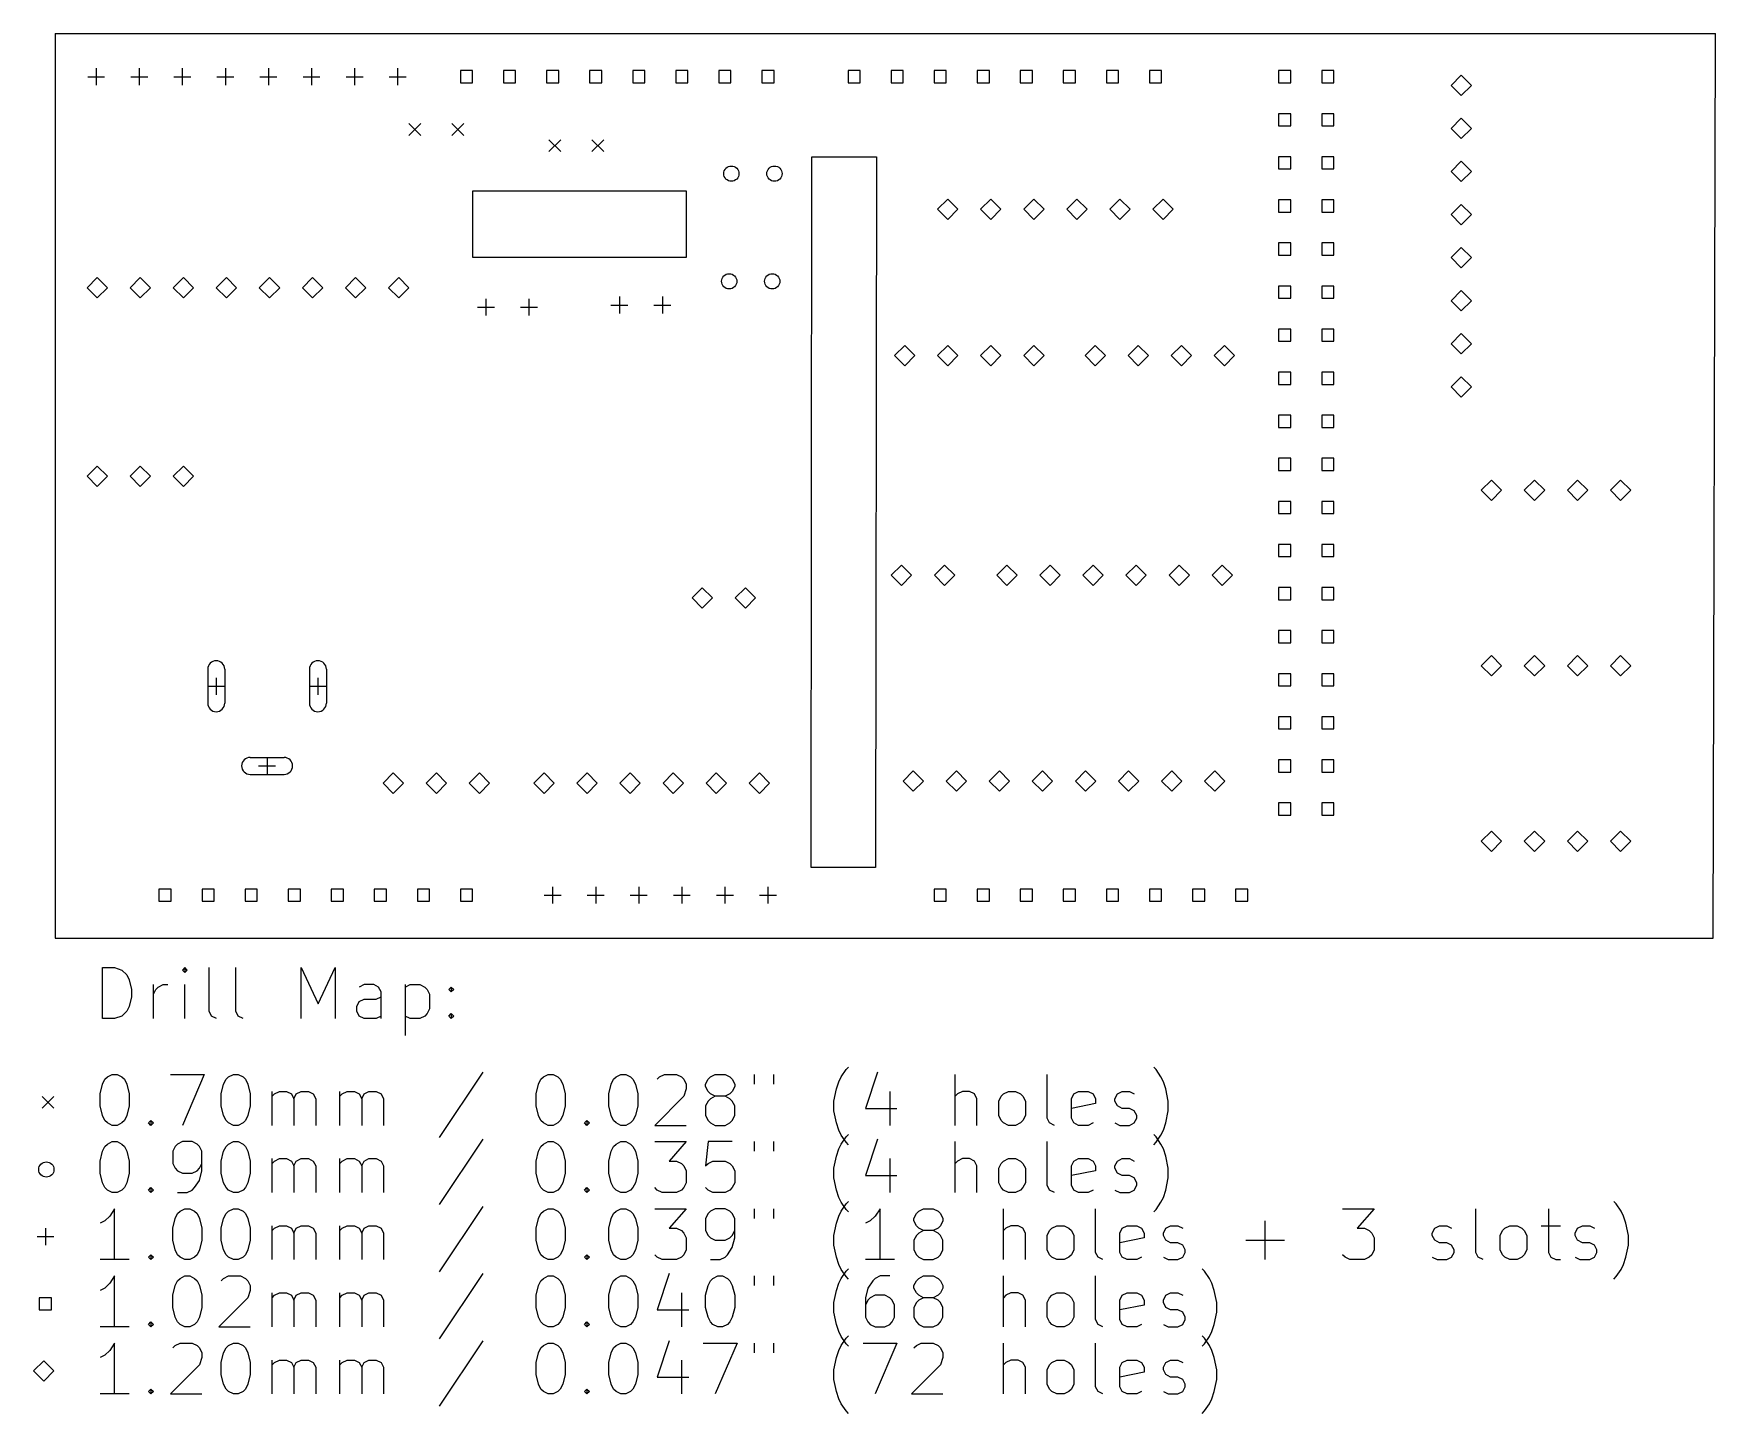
# Model space of a CAD drawing. Extents: x 123.6 to 222.8, y -149.7 to -68.3.
import ezdxf

# ---------------------------------------------------------------- set-up
doc = ezdxf.new("R2010")
doc.units = 0
doc.layers.add('BLACK', color=7, linetype='CONTINUOUS')

msp = doc.modelspace()

# ---------------------------------------------------------------- linework, layer by layer
at = {"layer": 'BLACK', "linetype": 'CONTINUOUS'}
for p, q in [((124.841, -68.326), (222.758, -68.326)), ((124.841, -68.326), (124.841, -121.666)), ((222.631, -121.666), (222.758, -68.326)), ((127.254, -70.366), (127.254, -71.366)), ((129.794, -70.366), (129.794, -71.366)), ((132.334, -70.366), (132.334, -71.366)), ((134.874, -70.366), (134.874, -71.366)), ((137.414, -70.366), (137.414, -71.366)), ((139.954, -70.366), (139.954, -71.366)), ((142.494, -70.366), (142.494, -71.366)), ((145.034, -70.366), (145.034, -71.366)), ((126.754, -70.866), (127.754, -70.866)), ((129.294, -70.866), (130.294, -70.866)), ((131.834, -70.866), (132.834, -70.866)), ((134.374, -70.866), (135.374, -70.866)), ((136.914, -70.866), (137.914, -70.866)), ((139.454, -70.866), (140.454, -70.866)), ((141.994, -70.866), (142.994, -70.866)), ((144.534, -70.866), (145.534, -70.866)), ((149.457, -70.5068), (148.739, -70.5068)), ((148.739, -70.5068), (148.739, -71.2252)), ((148.739, -71.2252), (149.457, -71.2252)), ((149.457, -71.2252), (149.457, -70.5068)), ((151.997, -70.5068), (151.279, -70.5068)), ((151.279, -70.5068), (151.279, -71.2252)), ((151.279, -71.2252), (151.997, -71.2252)), ((151.997, -71.2252), (151.997, -70.5068)), ((154.537, -70.5068), (153.819, -70.5068)), ((153.819, -70.5068), (153.819, -71.2252)), ((153.819, -71.2252), (154.537, -71.2252)), ((154.537, -71.2252), (154.537, -70.5068)), ((157.077, -70.5068), (156.359, -70.5068)), ((156.359, -70.5068), (156.359, -71.2252)), ((156.359, -71.2252), (157.077, -71.2252)), ((157.077, -71.2252), (157.077, -70.5068)), ((159.617, -70.5068), (158.899, -70.5068)), ((158.899, -70.5068), (158.899, -71.2252)), ((158.899, -71.2252), (159.617, -71.2252)), ((159.617, -71.2252), (159.617, -70.5068)), ((162.157, -70.5068), (161.439, -70.5068)), ((161.439, -70.5068), (161.439, -71.2252)), ((161.439, -71.2252), (162.157, -71.2252)), ((162.157, -71.2252), (162.157, -70.5068)), ((164.697, -70.5068), (163.979, -70.5068)), ((163.979, -70.5068), (163.979, -71.2252)), ((163.979, -71.2252), (164.697, -71.2252)), ((164.697, -71.2252), (164.697, -70.5068)), ((167.237, -70.5068), (166.519, -70.5068)), ((166.519, -70.5068), (166.519, -71.2252)), ((166.519, -71.2252), (167.237, -71.2252)), ((167.237, -71.2252), (167.237, -70.5068)), ((172.317, -70.5068), (171.599, -70.5068)), ((171.599, -70.5068), (171.599, -71.2252)), ((171.599, -71.2252), (172.317, -71.2252)), ((172.317, -71.2252), (172.317, -70.5068)), ((174.857, -70.5068), (174.139, -70.5068)), ((174.139, -70.5068), (174.139, -71.2252)), ((174.139, -71.2252), (174.857, -71.2252)), ((174.857, -71.2252), (174.857, -70.5068)), ((177.397, -70.5068), (176.679, -70.5068)), ((176.679, -70.5068), (176.679, -71.2252)), ((176.679, -71.2252), (177.397, -71.2252)), ((177.397, -71.2252), (177.397, -70.5068)), ((179.937, -70.5068), (179.219, -70.5068)), ((179.219, -70.5068), (179.219, -71.2252)), ((179.219, -71.2252), (179.937, -71.2252)), ((179.937, -71.2252), (179.937, -70.5068)), ((182.477, -70.5068), (181.759, -70.5068)), ((181.759, -70.5068), (181.759, -71.2252)), ((181.759, -71.2252), (182.477, -71.2252)), ((182.477, -71.2252), (182.477, -70.5068)), ((185.017, -70.5068), (184.299, -70.5068)), ((184.299, -70.5068), (184.299, -71.2252)), ((184.299, -71.2252), (185.017, -71.2252)), ((185.017, -71.2252), (185.017, -70.5068)), ((187.557, -70.5068), (186.839, -70.5068)), ((186.839, -70.5068), (186.839, -71.2252)), ((186.839, -71.2252), (187.557, -71.2252)), ((187.557, -71.2252), (187.557, -70.5068)), ((190.097, -70.5068), (189.379, -70.5068)), ((189.379, -70.5068), (189.379, -71.2252)), ((189.379, -71.2252), (190.097, -71.2252)), ((190.097, -71.2252), (190.097, -70.5068)), ((197.717, -70.5068), (196.999, -70.5068)), ((196.999, -70.5068), (196.999, -71.2252)), ((196.999, -71.2252), (197.717, -71.2252)), ((197.717, -71.2252), (197.717, -70.5068)), ((200.257, -70.5068), (199.539, -70.5068)), ((199.539, -70.5068), (199.539, -71.2252)), ((199.539, -71.2252), (200.257, -71.2252)), ((200.257, -71.2252), (200.257, -70.5068)), ((207.772, -70.774), (207.172, -71.374)), ((207.172, -71.374), (207.772, -71.974)), ((208.372, -71.374), (207.772, -70.774)), ((207.772, -71.974), (208.372, -71.374)), ((197.717, -73.0468), (196.999, -73.0468)), ((196.999, -73.0468), (196.999, -73.7652)), ((197.717, -73.7652), (197.717, -73.0468)), ((200.257, -73.0468), (199.539, -73.0468)), ((199.539, -73.0468), (199.539, -73.7652)), ((200.257, -73.7652), (200.257, -73.0468)), ((207.772, -73.314), (207.172, -73.914)), ((208.372, -73.914), (207.772, -73.314)), ((145.7, -73.6275), (146.4, -74.3275)), ((146.4, -73.6275), (145.7, -74.3275)), ((148.24, -73.6275), (148.94, -74.3275)), ((148.94, -73.6275), (148.24, -74.3275)), ((196.999, -73.7652), (197.717, -73.7652)), ((199.539, -73.7652), (200.257, -73.7652)), ((207.172, -73.914), (207.772, -74.514)), ((207.772, -74.514), (208.372, -73.914)), ((153.955, -74.58), (154.655, -75.28)), ((154.655, -74.58), (153.955, -75.28)), ((156.495, -74.58), (157.195, -75.28)), ((157.195, -74.58), (156.495, -75.28)), ((169.418, -117.5), (169.469, -75.5904)), ((169.469, -75.5904), (173.279, -75.5904)), ((173.279, -75.5904), (173.228, -117.5)), ((197.717, -75.5868), (196.999, -75.5868)), ((196.999, -75.5868), (196.999, -76.3052)), ((196.999, -76.3052), (197.717, -76.3052)), ((197.717, -76.3052), (197.717, -75.5868)), ((200.257, -75.5868), (199.539, -75.5868)), ((199.539, -75.5868), (199.539, -76.3052)), ((199.539, -76.3052), (200.257, -76.3052)), ((200.257, -76.3052), (200.257, -75.5868)), ((207.772, -75.854), (207.172, -76.454)), ((208.372, -76.454), (207.772, -75.854)), ((207.172, -76.454), (207.772, -77.054)), ((207.772, -77.054), (208.372, -76.454)), ((149.479, -77.597), (149.606, -77.597)), ((149.479, -81.534), (149.479, -77.597)), ((149.606, -77.597), (162.052, -77.597)), ((162.052, -77.597), (162.052, -81.534)), ((177.482, -78.0765), (176.882, -78.6765)), ((178.082, -78.6765), (177.482, -78.0765)), ((180.022, -78.0765), (179.422, -78.6765)), ((180.622, -78.6765), (180.022, -78.0765)), ((182.562, -78.0765), (181.962, -78.6765)), ((183.162, -78.6765), (182.562, -78.0765)), ((185.102, -78.0765), (184.502, -78.6765)), ((185.702, -78.6765), (185.102, -78.0765)), ((187.642, -78.0765), (187.042, -78.6765)), ((188.242, -78.6765), (187.642, -78.0765)), ((190.182, -78.0765), (189.582, -78.6765)), ((190.782, -78.6765), (190.182, -78.0765)), ((197.717, -78.1268), (196.999, -78.1268)), ((196.999, -78.1268), (196.999, -78.8452)), ((197.717, -78.8452), (197.717, -78.1268)), ((200.257, -78.1268), (199.539, -78.1268)), ((199.539, -78.1268), (199.539, -78.8452)), ((200.257, -78.8452), (200.257, -78.1268)), ((176.882, -78.6765), (177.482, -79.2765)), ((177.482, -79.2765), (178.082, -78.6765)), ((179.422, -78.6765), (180.022, -79.2765)), ((180.022, -79.2765), (180.622, -78.6765)), ((181.962, -78.6765), (182.562, -79.2765)), ((182.562, -79.2765), (183.162, -78.6765)), ((184.502, -78.6765), (185.102, -79.2765)), ((185.102, -79.2765), (185.702, -78.6765)), ((187.042, -78.6765), (187.642, -79.2765)), ((187.642, -79.2765), (188.242, -78.6765)), ((189.582, -78.6765), (190.182, -79.2765)), ((190.182, -79.2765), (190.782, -78.6765)), ((196.999, -78.8452), (197.717, -78.8452)), ((199.539, -78.8452), (200.257, -78.8452)), ((207.772, -78.394), (207.172, -78.994)), ((207.172, -78.994), (207.772, -79.594)), ((208.372, -78.994), (207.772, -78.394)), ((207.772, -79.594), (208.372, -78.994)), ((197.717, -80.6668), (196.999, -80.6668)), ((196.999, -80.6668), (196.999, -81.3852)), ((197.717, -81.3852), (197.717, -80.6668)), ((200.257, -80.6668), (199.539, -80.6668)), ((199.539, -80.6668), (199.539, -81.3852)), ((200.257, -81.3852), (200.257, -80.6668)), ((207.772, -80.934), (207.172, -81.534)), ((208.372, -81.534), (207.772, -80.934)), ((162.052, -81.534), (149.479, -81.534)), ((196.999, -81.3852), (197.717, -81.3852)), ((199.539, -81.3852), (200.257, -81.3852)), ((207.172, -81.534), (207.772, -82.134)), ((207.772, -82.134), (208.372, -81.534)), ((127.318, -82.712), (126.718, -83.312)), ((126.718, -83.312), (127.318, -83.912)), ((127.918, -83.312), (127.318, -82.712)), ((127.318, -83.912), (127.918, -83.312)), ((129.858, -82.712), (129.258, -83.312)), ((129.258, -83.312), (129.858, -83.912)), ((130.458, -83.312), (129.858, -82.712)), ((129.858, -83.912), (130.458, -83.312)), ((132.398, -82.712), (131.798, -83.312)), ((131.798, -83.312), (132.398, -83.912)), ((132.998, -83.312), (132.398, -82.712)), ((132.398, -83.912), (132.998, -83.312)), ((134.938, -82.712), (134.338, -83.312)), ((134.338, -83.312), (134.938, -83.912)), ((135.538, -83.312), (134.938, -82.712)), ((134.938, -83.912), (135.538, -83.312)), ((137.478, -82.712), (136.878, -83.312)), ((136.878, -83.312), (137.478, -83.912)), ((138.078, -83.312), (137.478, -82.712)), ((137.478, -83.912), (138.078, -83.312)), ((140.018, -82.712), (139.418, -83.312)), ((139.418, -83.312), (140.018, -83.912)), ((140.618, -83.312), (140.018, -82.712)), ((140.018, -83.912), (140.618, -83.312)), ((142.558, -82.712), (141.958, -83.312)), ((141.958, -83.312), (142.558, -83.912)), ((143.158, -83.312), (142.558, -82.712)), ((142.558, -83.912), (143.158, -83.312)), ((145.098, -82.712), (144.498, -83.312)), ((144.498, -83.312), (145.098, -83.912)), ((145.698, -83.312), (145.098, -82.712)), ((145.098, -83.912), (145.698, -83.312)), ((197.717, -83.2068), (196.999, -83.2068)), ((196.999, -83.2068), (196.999, -83.9252)), ((197.717, -83.9252), (197.717, -83.2068)), ((200.257, -83.2068), (199.539, -83.2068)), ((199.539, -83.2068), (199.539, -83.9252)), ((200.257, -83.9252), (200.257, -83.2068)), ((150.241, -83.955), (150.241, -84.955)), ((152.781, -83.955), (152.781, -84.955)), ((158.115, -83.828), (158.115, -84.828)), ((160.655, -83.828), (160.655, -84.828)), ((196.999, -83.9252), (197.717, -83.9252)), ((199.539, -83.9252), (200.257, -83.9252)), ((207.772, -83.474), (207.172, -84.074)), ((207.172, -84.074), (207.772, -84.674)), ((208.372, -84.074), (207.772, -83.474)), ((207.772, -84.674), (208.372, -84.074)), ((149.741, -84.455), (150.741, -84.455)), ((152.281, -84.455), (153.281, -84.455)), ((157.615, -84.328), (158.615, -84.328)), ((160.155, -84.328), (161.155, -84.328)), ((197.717, -85.7468), (196.999, -85.7468)), ((196.999, -85.7468), (196.999, -86.4652)), ((197.717, -86.4652), (197.717, -85.7468)), ((200.257, -85.7468), (199.539, -85.7468)), ((199.539, -85.7468), (199.539, -86.4652)), ((200.257, -86.4652), (200.257, -85.7468)), ((207.772, -86.014), (207.172, -86.614)), ((208.372, -86.614), (207.772, -86.014)), ((174.942, -86.7125), (174.342, -87.3125)), ((175.542, -87.3125), (174.942, -86.7125)), ((177.482, -86.7125), (176.882, -87.3125)), ((178.082, -87.3125), (177.482, -86.7125)), ((180.022, -86.7125), (179.422, -87.3125)), ((180.622, -87.3125), (180.022, -86.7125)), ((182.562, -86.7125), (181.962, -87.3125)), ((183.162, -87.3125), (182.562, -86.7125)), ((186.182, -86.7125), (185.582, -87.3125)), ((186.782, -87.3125), (186.182, -86.7125)), ((188.722, -86.7125), (188.122, -87.3125)), ((189.322, -87.3125), (188.722, -86.7125)), ((191.262, -86.7125), (190.662, -87.3125)), ((191.862, -87.3125), (191.262, -86.7125)), ((193.802, -86.7125), (193.202, -87.3125)), ((194.402, -87.3125), (193.802, -86.7125)), ((196.999, -86.4652), (197.717, -86.4652)), ((199.539, -86.4652), (200.257, -86.4652)), ((207.172, -86.614), (207.772, -87.214)), ((207.772, -87.214), (208.372, -86.614)), ((174.342, -87.3125), (174.942, -87.9125)), ((174.942, -87.9125), (175.542, -87.3125)), ((176.882, -87.3125), (177.482, -87.9125)), ((177.482, -87.9125), (178.082, -87.3125)), ((179.422, -87.3125), (180.022, -87.9125)), ((180.022, -87.9125), (180.622, -87.3125)), ((181.962, -87.3125), (182.562, -87.9125)), ((182.562, -87.9125), (183.162, -87.3125)), ((185.582, -87.3125), (186.182, -87.9125)), ((186.182, -87.9125), (186.782, -87.3125)), ((188.122, -87.3125), (188.722, -87.9125)), ((188.722, -87.9125), (189.322, -87.3125)), ((190.662, -87.3125), (191.262, -87.9125)), ((191.262, -87.9125), (191.862, -87.3125)), ((193.202, -87.3125), (193.802, -87.9125)), ((193.802, -87.9125), (194.402, -87.3125)), ((197.717, -88.2868), (196.999, -88.2868)), ((196.999, -88.2868), (196.999, -89.0052)), ((196.999, -89.0052), (197.717, -89.0052)), ((197.717, -89.0052), (197.717, -88.2868)), ((200.257, -88.2868), (199.539, -88.2868)), ((199.539, -88.2868), (199.539, -89.0052)), ((199.539, -89.0052), (200.257, -89.0052)), ((200.257, -89.0052), (200.257, -88.2868)), ((207.772, -88.554), (207.172, -89.154)), ((207.172, -89.154), (207.772, -89.754)), ((208.372, -89.154), (207.772, -88.554)), ((207.772, -89.754), (208.372, -89.154)), ((197.717, -90.8268), (196.999, -90.8268)), ((196.999, -90.8268), (196.999, -91.5452)), ((197.717, -91.5452), (197.717, -90.8268)), ((200.257, -90.8268), (199.539, -90.8268)), ((199.539, -90.8268), (199.539, -91.5452)), ((200.257, -91.5452), (200.257, -90.8268)), ((196.999, -91.5452), (197.717, -91.5452)), ((199.539, -91.5452), (200.257, -91.5452)), ((127.318, -93.8245), (126.718, -94.4245)), ((127.918, -94.4245), (127.318, -93.8245)), ((129.858, -93.8245), (129.258, -94.4245)), ((130.458, -94.4245), (129.858, -93.8245)), ((132.398, -93.8245), (131.798, -94.4245)), ((132.998, -94.4245), (132.398, -93.8245)), ((197.717, -93.3668), (196.999, -93.3668)), ((196.999, -93.3668), (196.999, -94.0852)), ((196.999, -94.0852), (197.717, -94.0852)), ((197.717, -94.0852), (197.717, -93.3668)), ((200.257, -93.3668), (199.539, -93.3668)), ((199.539, -93.3668), (199.539, -94.0852)), ((199.539, -94.0852), (200.257, -94.0852)), ((200.257, -94.0852), (200.257, -93.3668)), ((126.718, -94.4245), (127.318, -95.0245)), ((127.318, -95.0245), (127.918, -94.4245)), ((129.258, -94.4245), (129.858, -95.0245)), ((129.858, -95.0245), (130.458, -94.4245)), ((131.798, -94.4245), (132.398, -95.0245)), ((132.398, -95.0245), (132.998, -94.4245)), ((209.55, -94.65), (208.95, -95.25)), ((210.15, -95.25), (209.55, -94.65)), ((212.09, -94.65), (211.49, -95.25)), ((212.69, -95.25), (212.09, -94.65)), ((214.63, -94.65), (214.03, -95.25)), ((215.23, -95.25), (214.63, -94.65)), ((217.17, -94.65), (216.57, -95.25)), ((217.77, -95.25), (217.17, -94.65)), ((197.717, -95.9068), (196.999, -95.9068)), ((196.999, -95.9068), (196.999, -96.6252)), ((197.717, -96.6252), (197.717, -95.9068)), ((200.257, -95.9068), (199.539, -95.9068)), ((199.539, -95.9068), (199.539, -96.6252)), ((200.257, -96.6252), (200.257, -95.9068)), ((208.95, -95.25), (209.55, -95.85)), ((209.55, -95.85), (210.15, -95.25)), ((211.49, -95.25), (212.09, -95.85)), ((212.09, -95.85), (212.69, -95.25)), ((214.03, -95.25), (214.63, -95.85)), ((214.63, -95.85), (215.23, -95.25)), ((216.57, -95.25), (217.17, -95.85)), ((217.17, -95.85), (217.77, -95.25)), ((196.999, -96.6252), (197.717, -96.6252)), ((199.539, -96.6252), (200.257, -96.6252)), ((197.717, -98.4468), (196.999, -98.4468)), ((196.999, -98.4468), (196.999, -99.1652)), ((196.999, -99.1652), (197.717, -99.1652)), ((197.717, -99.1652), (197.717, -98.4468)), ((200.257, -98.4468), (199.539, -98.4468)), ((199.539, -98.4468), (199.539, -99.1652)), ((199.539, -99.1652), (200.257, -99.1652)), ((200.257, -99.1652), (200.257, -98.4468)), ((174.752, -99.666), (174.152, -100.266)), ((175.352, -100.266), (174.752, -99.666)), ((177.292, -99.666), (176.692, -100.266)), ((177.892, -100.266), (177.292, -99.666)), ((180.975, -99.666), (180.375, -100.266)), ((181.575, -100.266), (180.975, -99.666)), ((183.515, -99.666), (182.915, -100.266)), ((184.115, -100.266), (183.515, -99.666)), ((186.055, -99.666), (185.455, -100.266)), ((186.655, -100.266), (186.055, -99.666)), ((188.595, -99.666), (187.995, -100.266)), ((189.195, -100.266), (188.595, -99.666)), ((191.135, -99.666), (190.535, -100.266)), ((191.735, -100.266), (191.135, -99.666)), ((193.675, -99.666), (193.075, -100.266)), ((194.275, -100.266), (193.675, -99.666)), ((163.004, -101), (162.404, -101.6)), ((163.604, -101.6), (163.004, -101)), ((165.544, -101), (164.944, -101.6)), ((166.144, -101.6), (165.544, -101)), ((174.152, -100.266), (174.752, -100.866)), ((174.752, -100.866), (175.352, -100.266)), ((176.692, -100.266), (177.292, -100.866)), ((177.292, -100.866), (177.892, -100.266)), ((180.375, -100.266), (180.975, -100.866)), ((180.975, -100.866), (181.575, -100.266)), ((182.915, -100.266), (183.515, -100.866)), ((183.515, -100.866), (184.115, -100.266)), ((185.455, -100.266), (186.055, -100.866)), ((186.055, -100.866), (186.655, -100.266)), ((187.995, -100.266), (188.595, -100.866)), ((188.595, -100.866), (189.195, -100.266)), ((190.535, -100.266), (191.135, -100.866)), ((191.135, -100.866), (191.735, -100.266)), ((193.075, -100.266), (193.675, -100.866)), ((193.675, -100.866), (194.275, -100.266)), ((197.717, -100.987), (196.999, -100.987)), ((196.999, -100.987), (196.999, -101.705)), ((197.717, -101.705), (197.717, -100.987)), ((200.257, -100.987), (199.539, -100.987)), ((199.539, -100.987), (199.539, -101.705)), ((200.257, -101.705), (200.257, -100.987)), ((162.404, -101.6), (163.004, -102.2)), ((163.004, -102.2), (163.604, -101.6)), ((164.944, -101.6), (165.544, -102.2)), ((165.544, -102.2), (166.144, -101.6)), ((196.999, -101.705), (197.717, -101.705)), ((199.539, -101.705), (200.257, -101.705)), ((197.717, -103.527), (196.999, -103.527)), ((196.999, -103.527), (196.999, -104.245)), ((197.717, -104.245), (197.717, -103.527)), ((200.257, -103.527), (199.539, -103.527)), ((199.539, -103.527), (199.539, -104.245)), ((200.257, -104.245), (200.257, -103.527)), ((196.999, -104.245), (197.717, -104.245)), ((199.539, -104.245), (200.257, -104.245)), ((209.55, -105), (208.95, -105.6)), ((210.15, -105.6), (209.55, -105)), ((212.09, -105), (211.49, -105.6)), ((212.69, -105.6), (212.09, -105)), ((214.63, -105), (214.03, -105.6)), ((215.23, -105.6), (214.63, -105)), ((217.17, -105), (216.57, -105.6)), ((217.77, -105.6), (217.17, -105)), ((133.835, -105.807), (133.835, -107.807)), ((134.835, -105.807), (134.835, -107.807)), ((139.835, -105.807), (139.835, -107.807)), ((140.835, -105.807), (140.835, -107.807)), ((197.717, -106.067), (196.999, -106.067)), ((196.999, -106.067), (196.999, -106.785)), ((197.717, -106.785), (197.717, -106.067)), ((200.257, -106.067), (199.539, -106.067)), ((199.539, -106.067), (199.539, -106.785)), ((200.257, -106.785), (200.257, -106.067)), ((208.95, -105.6), (209.55, -106.2)), ((209.55, -106.2), (210.15, -105.6)), ((211.49, -105.6), (212.09, -106.2)), ((212.09, -106.2), (212.69, -105.6)), ((214.03, -105.6), (214.63, -106.2)), ((214.63, -106.2), (215.23, -105.6)), ((216.57, -105.6), (217.17, -106.2)), ((217.17, -106.2), (217.77, -105.6)), ((133.835, -106.807), (134.835, -106.807)), ((134.335, -106.307), (134.335, -107.307)), ((139.835, -106.807), (140.835, -106.807)), ((140.335, -106.307), (140.335, -107.307)), ((196.999, -106.785), (197.717, -106.785)), ((199.539, -106.785), (200.257, -106.785)), ((197.717, -108.607), (196.999, -108.607)), ((196.999, -108.607), (196.999, -109.325)), ((197.717, -109.325), (197.717, -108.607)), ((200.257, -108.607), (199.539, -108.607)), ((199.539, -108.607), (199.539, -109.325)), ((200.257, -109.325), (200.257, -108.607)), ((196.999, -109.325), (197.717, -109.325)), ((199.539, -109.325), (200.257, -109.325)), ((136.335, -111.007), (138.335, -111.007)), ((137.335, -111.007), (137.335, -112.007)), ((136.335, -112.007), (138.335, -112.007)), ((136.835, -111.507), (137.835, -111.507)), ((144.78, -111.922), (144.18, -112.522)), ((145.38, -112.522), (144.78, -111.922)), ((147.32, -111.922), (146.72, -112.522)), ((147.92, -112.522), (147.32, -111.922)), ((149.86, -111.922), (149.26, -112.522)), ((150.46, -112.522), (149.86, -111.922)), ((153.67, -111.922), (153.07, -112.522)), ((154.27, -112.522), (153.67, -111.922)), ((156.21, -111.922), (155.61, -112.522)), ((156.81, -112.522), (156.21, -111.922)), ((158.75, -111.922), (158.15, -112.522)), ((159.35, -112.522), (158.75, -111.922)), ((161.29, -111.922), (160.69, -112.522)), ((161.89, -112.522), (161.29, -111.922)), ((163.83, -111.922), (163.23, -112.522)), ((164.43, -112.522), (163.83, -111.922)), ((166.37, -111.922), (165.77, -112.522)), ((166.97, -112.522), (166.37, -111.922)), ((175.45, -111.795), (174.85, -112.395)), ((176.05, -112.395), (175.45, -111.795)), ((177.99, -111.795), (177.39, -112.395)), ((178.59, -112.395), (177.99, -111.795)), ((180.53, -111.795), (179.93, -112.395)), ((181.13, -112.395), (180.53, -111.795)), ((183.07, -111.795), (182.47, -112.395)), ((183.67, -112.395), (183.07, -111.795)), ((185.61, -111.795), (185.01, -112.395)), ((186.21, -112.395), (185.61, -111.795)), ((188.15, -111.795), (187.55, -112.395)), ((188.75, -112.395), (188.15, -111.795)), ((190.69, -111.795), (190.09, -112.395)), ((191.29, -112.395), (190.69, -111.795)), ((193.23, -111.795), (192.63, -112.395)), ((193.83, -112.395), (193.23, -111.795)), ((197.717, -111.147), (196.999, -111.147)), ((196.999, -111.147), (196.999, -111.865)), ((196.999, -111.865), (197.717, -111.865)), ((197.717, -111.865), (197.717, -111.147)), ((200.257, -111.147), (199.539, -111.147)), ((199.539, -111.147), (199.539, -111.865)), ((199.539, -111.865), (200.257, -111.865)), ((200.257, -111.865), (200.257, -111.147)), ((144.18, -112.522), (144.78, -113.122)), ((144.78, -113.122), (145.38, -112.522)), ((146.72, -112.522), (147.32, -113.122)), ((147.32, -113.122), (147.92, -112.522)), ((149.26, -112.522), (149.86, -113.122)), ((149.86, -113.122), (150.46, -112.522)), ((153.07, -112.522), (153.67, -113.122)), ((153.67, -113.122), (154.27, -112.522)), ((155.61, -112.522), (156.21, -113.122)), ((156.21, -113.122), (156.81, -112.522)), ((158.15, -112.522), (158.75, -113.122)), ((158.75, -113.122), (159.35, -112.522)), ((160.69, -112.522), (161.29, -113.122)), ((161.29, -113.122), (161.89, -112.522)), ((163.23, -112.522), (163.83, -113.122)), ((163.83, -113.122), (164.43, -112.522)), ((165.77, -112.522), (166.37, -113.122)), ((166.37, -113.122), (166.97, -112.522)), ((174.85, -112.395), (175.45, -112.995)), ((175.45, -112.995), (176.05, -112.395)), ((177.39, -112.395), (177.99, -112.995)), ((177.99, -112.995), (178.59, -112.395)), ((179.93, -112.395), (180.53, -112.995)), ((180.53, -112.995), (181.13, -112.395)), ((182.47, -112.395), (183.07, -112.995)), ((183.07, -112.995), (183.67, -112.395)), ((185.01, -112.395), (185.61, -112.995)), ((185.61, -112.995), (186.21, -112.395)), ((187.55, -112.395), (188.15, -112.995)), ((188.15, -112.995), (188.75, -112.395)), ((190.09, -112.395), (190.69, -112.995)), ((190.69, -112.995), (191.29, -112.395)), ((192.63, -112.395), (193.23, -112.995)), ((193.23, -112.995), (193.83, -112.395)), ((197.717, -113.687), (196.999, -113.687)), ((196.999, -113.687), (196.999, -114.405)), ((197.717, -114.405), (197.717, -113.687)), ((200.257, -113.687), (199.539, -113.687)), ((199.539, -113.687), (199.539, -114.405)), ((200.257, -114.405), (200.257, -113.687)), ((196.999, -114.405), (197.717, -114.405)), ((199.539, -114.405), (200.257, -114.405)), ((209.55, -115.351), (208.95, -115.951)), ((208.95, -115.951), (209.55, -116.551)), ((210.15, -115.951), (209.55, -115.351)), ((209.55, -116.551), (210.15, -115.951)), ((212.09, -115.351), (211.49, -115.951)), ((211.49, -115.951), (212.09, -116.551)), ((212.69, -115.951), (212.09, -115.351)), ((212.09, -116.551), (212.69, -115.951)), ((214.63, -115.351), (214.03, -115.951)), ((214.03, -115.951), (214.63, -116.551)), ((215.23, -115.951), (214.63, -115.351)), ((214.63, -116.551), (215.23, -115.951)), ((217.17, -115.351), (216.57, -115.951)), ((216.57, -115.951), (217.17, -116.551)), ((217.77, -115.951), (217.17, -115.351)), ((217.17, -116.551), (217.77, -115.951)), ((173.228, -117.5), (169.418, -117.5)), ((131.677, -118.767), (130.959, -118.767)), ((130.959, -118.767), (130.959, -119.485)), ((131.677, -119.485), (131.677, -118.767)), ((134.217, -118.767), (133.499, -118.767)), ((133.499, -118.767), (133.499, -119.485)), ((134.217, -119.485), (134.217, -118.767)), ((136.757, -118.767), (136.039, -118.767)), ((136.039, -118.767), (136.039, -119.485)), ((136.757, -119.485), (136.757, -118.767)), ((139.297, -118.767), (138.579, -118.767)), ((138.579, -118.767), (138.579, -119.485)), ((139.297, -119.485), (139.297, -118.767)), ((141.837, -118.767), (141.119, -118.767)), ((141.119, -118.767), (141.119, -119.485)), ((141.837, -119.485), (141.837, -118.767)), ((144.377, -118.767), (143.659, -118.767)), ((143.659, -118.767), (143.659, -119.485)), ((144.377, -119.485), (144.377, -118.767)), ((146.917, -118.767), (146.199, -118.767)), ((146.199, -118.767), (146.199, -119.485)), ((146.917, -119.485), (146.917, -118.767)), ((149.457, -118.767), (148.739, -118.767)), ((148.739, -118.767), (148.739, -119.485)), ((149.457, -119.485), (149.457, -118.767)), ((154.178, -118.626), (154.178, -119.626)), ((156.718, -118.626), (156.718, -119.626)), ((159.258, -118.626), (159.258, -119.626)), ((161.798, -118.626), (161.798, -119.626)), ((164.338, -118.626), (164.338, -119.626)), ((166.878, -118.626), (166.878, -119.626)), ((177.397, -118.767), (176.679, -118.767)), ((176.679, -118.767), (176.679, -119.485)), ((177.397, -119.485), (177.397, -118.767)), ((179.937, -118.767), (179.219, -118.767)), ((179.219, -118.767), (179.219, -119.485)), ((179.937, -119.485), (179.937, -118.767)), ((182.477, -118.767), (181.759, -118.767)), ((181.759, -118.767), (181.759, -119.485)), ((182.477, -119.485), (182.477, -118.767)), ((185.017, -118.767), (184.299, -118.767)), ((184.299, -118.767), (184.299, -119.485)), ((185.017, -119.485), (185.017, -118.767)), ((187.557, -118.767), (186.839, -118.767)), ((186.839, -118.767), (186.839, -119.485)), ((187.557, -119.485), (187.557, -118.767)), ((190.097, -118.767), (189.379, -118.767)), ((189.379, -118.767), (189.379, -119.485)), ((190.097, -119.485), (190.097, -118.767)), ((192.637, -118.767), (191.919, -118.767)), ((191.919, -118.767), (191.919, -119.485)), ((192.637, -119.485), (192.637, -118.767)), ((195.177, -118.767), (194.459, -118.767)), ((194.459, -118.767), (194.459, -119.485)), ((195.177, -119.485), (195.177, -118.767)), ((130.959, -119.485), (131.677, -119.485)), ((133.499, -119.485), (134.217, -119.485)), ((136.039, -119.485), (136.757, -119.485)), ((138.579, -119.485), (139.297, -119.485)), ((141.119, -119.485), (141.837, -119.485)), ((143.659, -119.485), (144.377, -119.485)), ((146.199, -119.485), (146.917, -119.485)), ((148.739, -119.485), (149.457, -119.485)), ((153.678, -119.126), (154.678, -119.126)), ((156.218, -119.126), (157.218, -119.126)), ((158.758, -119.126), (159.758, -119.126)), ((161.298, -119.126), (162.298, -119.126)), ((163.838, -119.126), (164.838, -119.126)), ((166.378, -119.126), (167.378, -119.126)), ((176.679, -119.485), (177.397, -119.485)), ((179.219, -119.485), (179.937, -119.485)), ((181.759, -119.485), (182.477, -119.485)), ((184.299, -119.485), (185.017, -119.485)), ((186.839, -119.485), (187.557, -119.485)), ((189.379, -119.485), (190.097, -119.485)), ((191.919, -119.485), (192.637, -119.485)), ((194.459, -119.485), (195.177, -119.485)), ((124.841, -121.666), (222.631, -121.666)), ((127.63, -126.398), (127.63, -123.398)), ((127.63, -123.398), (128.345, -123.398)), ((128.345, -123.398), (128.773, -123.541)), ((128.773, -123.541), (129.059, -123.827)), ((129.059, -123.827), (129.202, -124.112)), ((132.487, -123.398), (132.345, -123.541)), ((132.345, -123.541), (132.487, -123.684)), ((132.63, -123.541), (132.487, -123.398)), ((132.487, -123.398), (132.487, -123.684)), ((132.487, -123.684), (132.63, -123.541)), ((133.916, -125.97), (133.916, -123.398)), ((135.487, -125.97), (135.487, -123.398)), ((139.345, -126.398), (139.345, -123.398)), ((139.345, -123.398), (140.345, -125.541)), ((140.345, -125.541), (141.345, -123.398)), ((141.345, -123.398), (141.345, -126.398)), ((129.202, -124.112), (129.345, -124.684)), ((129.345, -124.684), (129.345, -125.112)), ((130.63, -126.398), (130.63, -124.398)), ((130.63, -124.97), (130.773, -124.684)), ((130.773, -124.684), (130.916, -124.541)), ((130.916, -124.541), (131.202, -124.398)), ((131.202, -124.398), (131.487, -124.398)), ((132.487, -126.398), (132.487, -124.398)), ((143.059, -124.398), (142.773, -124.541)), ((143.63, -124.398), (143.059, -124.398)), ((143.916, -124.541), (143.63, -124.398)), ((144.059, -124.827), (143.916, -124.541)), ((144.059, -126.398), (144.059, -124.827)), ((145.487, -124.398), (145.487, -127.398)), ((145.487, -124.541), (145.773, -124.398)), ((145.773, -124.398), (146.345, -124.398)), ((146.345, -124.398), (146.63, -124.541)), ((146.63, -124.541), (146.773, -124.684)), ((146.773, -124.684), (146.916, -124.97)), ((146.916, -124.97), (146.916, -125.827)), ((148.059, -124.684), (148.202, -124.541)), ((148.202, -124.827), (148.059, -124.684)), ((148.202, -124.541), (148.345, -124.684)), ((148.202, -124.541), (148.202, -124.827)), ((148.345, -124.684), (148.202, -124.827)), ((129.059, -125.97), (128.773, -126.255)), ((129.202, -125.684), (129.059, -125.97)), ((129.345, -125.112), (129.202, -125.684)), ((134.059, -126.255), (133.916, -125.97)), ((135.63, -126.255), (135.487, -125.97)), ((142.63, -125.684), (142.773, -125.398)), ((142.63, -125.97), (142.63, -125.684)), ((142.773, -126.255), (142.63, -125.97)), ((142.773, -125.398), (143.059, -125.255)), ((143.059, -125.255), (143.773, -125.255)), ((143.773, -125.255), (144.059, -125.112)), ((146.916, -125.827), (146.773, -126.112)), ((128.345, -126.398), (127.63, -126.398)), ((128.773, -126.255), (128.345, -126.398)), ((134.345, -126.398), (134.059, -126.255)), ((135.916, -126.398), (135.63, -126.255)), ((143.059, -126.398), (142.773, -126.255)), ((143.773, -126.398), (143.059, -126.398)), ((144.059, -126.255), (143.773, -126.398)), ((145.773, -126.398), (145.487, -126.255)), ((146.345, -126.398), (145.773, -126.398)), ((146.63, -126.255), (146.345, -126.398)), ((146.773, -126.112), (146.63, -126.255)), ((148.059, -126.255), (148.202, -126.112)), ((148.202, -126.398), (148.059, -126.255)), ((148.202, -126.112), (148.345, -126.255)), ((148.202, -126.112), (148.202, -126.398)), ((148.345, -126.255), (148.202, -126.398)), ((127.773, -129.984), (127.916, -129.841)), ((127.916, -129.841), (128.202, -129.698)), ((128.202, -129.698), (128.487, -129.698)), ((128.487, -129.698), (128.773, -129.841)), ((128.773, -129.841), (128.916, -129.984)), ((131.63, -129.698), (133.63, -129.698)), ((133.63, -129.698), (132.345, -132.698)), ((134.916, -129.984), (135.059, -129.841)), ((135.059, -129.841), (135.345, -129.698)), ((135.345, -129.698), (135.63, -129.698)), ((135.63, -129.698), (135.916, -129.841)), ((135.916, -129.841), (136.059, -129.984)), ((150.059, -129.555), (147.487, -133.412)), ((153.487, -129.984), (153.63, -129.841)), ((153.63, -129.841), (153.916, -129.698)), ((153.916, -129.698), (154.202, -129.698)), ((154.202, -129.698), (154.487, -129.841)), ((154.487, -129.841), (154.63, -129.984)), ((157.773, -129.984), (157.916, -129.841)), ((157.916, -129.841), (158.202, -129.698)), ((158.202, -129.698), (158.487, -129.698)), ((158.487, -129.698), (158.773, -129.841)), ((158.773, -129.841), (158.916, -129.984)), ((160.345, -129.984), (160.487, -129.841)), ((160.487, -129.841), (160.773, -129.698)), ((160.773, -129.698), (161.487, -129.698)), ((161.487, -129.698), (161.773, -129.841)), ((161.773, -129.841), (161.916, -129.984)), ((163.345, -129.984), (163.487, -129.841)), ((163.487, -129.841), (163.773, -129.698)), ((163.773, -129.698), (164.345, -129.698)), ((164.345, -129.698), (164.63, -129.841)), ((164.63, -129.841), (164.773, -129.984)), ((166.059, -129.698), (166.059, -130.27)), ((167.202, -129.698), (167.202, -130.27)), ((171.059, -130.127), (171.202, -129.841)), ((171.202, -129.841), (171.487, -129.412)), ((171.487, -129.412), (171.63, -129.27)), ((173.345, -129.555), (172.63, -131.698)), ((177.916, -132.698), (177.916, -129.698)), ((183.345, -132.27), (183.345, -129.698)), ((189.773, -129.412), (189.63, -129.27)), ((190.059, -129.841), (189.773, -129.412)), ((190.202, -130.127), (190.059, -129.841)), ((127.487, -130.841), (127.63, -130.27)), ((127.487, -131.555), (127.487, -130.841)), ((127.63, -130.27), (127.773, -129.984)), ((128.916, -129.984), (129.059, -130.27)), ((129.059, -130.27), (129.202, -130.841)), ((129.202, -130.841), (129.202, -131.555)), ((134.63, -130.841), (134.773, -130.27)), ((134.63, -131.555), (134.63, -130.841)), ((134.773, -130.27), (134.916, -129.984)), ((136.059, -129.984), (136.202, -130.27)), ((136.202, -130.27), (136.345, -130.841)), ((136.345, -130.841), (136.345, -131.555)), ((137.63, -132.698), (137.63, -130.698)), ((137.63, -130.984), (137.773, -130.841)), ((137.773, -130.841), (138.059, -130.698)), ((138.059, -130.698), (138.487, -130.698)), ((138.487, -130.698), (138.773, -130.841)), ((138.773, -130.841), (138.916, -131.127)), ((138.916, -131.127), (139.059, -130.841)), ((139.059, -130.841), (139.345, -130.698)), ((139.345, -130.698), (139.773, -130.698)), ((139.773, -130.698), (140.059, -130.841)), ((140.059, -130.841), (140.202, -131.127)), ((141.63, -132.698), (141.63, -130.698)), ((141.63, -130.984), (141.773, -130.841)), ((141.773, -130.841), (142.059, -130.698)), ((142.059, -130.698), (142.487, -130.698)), ((142.487, -130.698), (142.773, -130.841)), ((142.773, -130.841), (142.916, -131.127)), ((142.916, -131.127), (143.059, -130.841)), ((143.059, -130.841), (143.345, -130.698)), ((143.345, -130.698), (143.773, -130.698)), ((143.773, -130.698), (144.059, -130.841)), ((144.059, -130.841), (144.202, -131.127)), ((153.202, -130.841), (153.345, -130.27)), ((153.202, -131.555), (153.202, -130.841)), ((153.345, -130.27), (153.487, -129.984)), ((154.63, -129.984), (154.773, -130.27)), ((154.773, -130.27), (154.916, -130.841)), ((154.916, -130.841), (154.916, -131.555)), ((157.487, -130.841), (157.63, -130.27)), ((157.487, -131.555), (157.487, -130.841)), ((157.63, -130.27), (157.773, -129.984)), ((158.916, -129.984), (159.059, -130.27)), ((159.059, -130.27), (159.202, -130.841)), ((159.202, -130.841), (159.202, -131.555)), ((161.916, -129.984), (162.059, -130.27)), ((162.059, -130.555), (161.916, -130.984)), ((162.059, -130.27), (162.059, -130.555)), ((163.202, -130.27), (163.345, -129.984)), ((163.202, -130.412), (163.202, -130.27)), ((163.345, -130.698), (163.202, -130.412)), ((163.487, -130.841), (163.345, -130.698)), ((163.773, -130.984), (163.487, -130.841)), ((164.63, -130.841), (164.345, -130.984)), ((164.773, -130.698), (164.63, -130.841)), ((164.773, -129.984), (164.916, -130.27)), ((164.916, -130.412), (164.773, -130.698)), ((164.916, -130.27), (164.916, -130.412)), ((170.773, -131.27), (170.916, -130.555)), ((170.916, -130.555), (171.059, -130.127)), ((174.059, -130.698), (174.059, -132.698)), ((178.059, -130.841), (177.916, -130.984)), ((178.345, -130.698), (178.059, -130.841)), ((178.773, -130.698), (178.345, -130.698)), ((179.059, -130.841), (178.773, -130.698)), ((179.202, -131.127), (179.059, -130.841)), ((180.63, -130.984), (180.773, -130.841)), ((180.773, -130.841), (181.059, -130.698)), ((181.059, -130.698), (181.487, -130.698)), ((181.487, -130.698), (181.773, -130.841)), ((181.773, -130.841), (181.916, -130.984)), ((184.773, -131.127), (184.916, -130.841)), ((184.916, -130.841), (185.202, -130.698)), ((185.202, -130.698), (185.773, -130.698)), ((185.773, -130.698), (186.059, -130.841)), ((186.059, -130.841), (186.202, -131.127)), ((187.345, -131.127), (187.487, -130.841)), ((187.487, -130.841), (187.773, -130.698)), ((187.773, -130.698), (188.202, -130.698)), ((188.202, -130.698), (188.487, -130.841)), ((190.345, -130.555), (190.202, -130.127)), ((190.487, -131.27), (190.345, -130.555)), ((124.066, -130.991), (124.766, -131.691)), ((124.766, -130.991), (124.066, -131.691)), ((127.63, -132.127), (127.487, -131.555)), ((129.202, -131.555), (129.059, -132.127)), ((134.773, -132.127), (134.63, -131.555)), ((136.345, -131.555), (136.202, -132.127)), ((138.916, -131.127), (138.916, -132.698)), ((140.202, -131.127), (140.202, -132.698)), ((142.916, -131.127), (142.916, -132.698)), ((144.202, -131.127), (144.202, -132.698)), ((153.345, -132.127), (153.202, -131.555)), ((154.916, -131.555), (154.773, -132.127)), ((157.63, -132.127), (157.487, -131.555)), ((159.202, -131.555), (159.059, -132.127)), ((161.916, -130.984), (160.202, -132.698)), ((163.345, -131.27), (163.202, -131.555)), ((163.202, -131.555), (163.202, -132.127)), ((163.487, -131.127), (163.345, -131.27)), ((163.773, -130.984), (163.487, -131.127)), ((164.345, -130.984), (163.773, -130.984)), ((164.63, -131.127), (164.345, -130.984)), ((164.773, -131.27), (164.63, -131.127)), ((164.916, -131.555), (164.773, -131.27)), ((164.916, -132.127), (164.916, -131.555)), ((170.773, -131.841), (170.773, -131.27)), ((170.916, -132.555), (170.773, -131.841)), ((172.63, -131.698), (174.487, -131.698)), ((179.202, -132.698), (179.202, -131.127)), ((180.487, -131.27), (180.63, -130.984)), ((180.487, -132.127), (180.487, -131.27)), ((181.916, -130.984), (182.059, -131.27)), ((182.059, -131.27), (182.059, -132.127)), ((184.773, -132.27), (184.773, -131.127)), ((186.202, -131.412), (184.773, -131.698)), ((186.202, -131.127), (186.202, -131.412)), ((187.345, -131.27), (187.345, -131.127)), ((187.487, -131.555), (187.345, -131.27)), ((187.773, -131.698), (187.487, -131.555)), ((188.202, -131.698), (187.773, -131.698)), ((188.487, -131.841), (188.202, -131.698)), ((188.63, -132.127), (188.487, -131.841)), ((190.345, -132.555), (190.487, -131.841)), ((190.487, -131.841), (190.487, -131.27)), ((127.773, -132.412), (127.63, -132.127)), ((127.916, -132.555), (127.773, -132.412)), ((128.202, -132.698), (127.916, -132.555)), ((128.487, -132.698), (128.202, -132.698)), ((128.773, -132.555), (128.487, -132.698)), ((128.916, -132.412), (128.773, -132.555)), ((129.059, -132.127), (128.916, -132.412)), ((130.345, -132.555), (130.487, -132.412)), ((130.487, -132.698), (130.345, -132.555)), ((130.487, -132.412), (130.63, -132.555)), ((130.487, -132.412), (130.487, -132.698)), ((130.63, -132.555), (130.487, -132.698)), ((134.916, -132.412), (134.773, -132.127)), ((135.059, -132.555), (134.916, -132.412)), ((135.345, -132.698), (135.059, -132.555)), ((135.63, -132.698), (135.345, -132.698)), ((135.916, -132.555), (135.63, -132.698)), ((136.059, -132.412), (135.916, -132.555)), ((136.202, -132.127), (136.059, -132.412)), ((153.487, -132.412), (153.345, -132.127)), ((153.63, -132.555), (153.487, -132.412)), ((153.916, -132.698), (153.63, -132.555)), ((154.202, -132.698), (153.916, -132.698)), ((154.487, -132.555), (154.202, -132.698)), ((154.63, -132.412), (154.487, -132.555)), ((154.773, -132.127), (154.63, -132.412)), ((156.059, -132.555), (156.202, -132.412)), ((156.202, -132.698), (156.059, -132.555)), ((156.202, -132.412), (156.345, -132.555)), ((156.202, -132.412), (156.202, -132.698)), ((156.345, -132.555), (156.202, -132.698)), ((157.773, -132.412), (157.63, -132.127)), ((157.916, -132.555), (157.773, -132.412)), ((158.202, -132.698), (157.916, -132.555)), ((158.487, -132.698), (158.202, -132.698)), ((158.773, -132.555), (158.487, -132.698)), ((158.916, -132.412), (158.773, -132.555)), ((159.059, -132.127), (158.916, -132.412)), ((160.202, -132.698), (162.059, -132.698)), ((163.202, -132.127), (163.345, -132.412)), ((163.345, -132.412), (163.487, -132.555)), ((163.487, -132.555), (163.773, -132.698)), ((163.773, -132.698), (164.345, -132.698)), ((164.345, -132.698), (164.63, -132.555)), ((164.63, -132.555), (164.773, -132.412)), ((164.773, -132.412), (164.916, -132.127)), ((171.059, -132.984), (170.916, -132.555)), ((180.63, -132.412), (180.487, -132.127)), ((180.773, -132.555), (180.63, -132.412)), ((181.059, -132.698), (180.773, -132.555)), ((181.487, -132.698), (181.059, -132.698)), ((181.773, -132.555), (181.487, -132.698)), ((181.916, -132.412), (181.773, -132.555)), ((182.059, -132.127), (181.916, -132.412)), ((183.487, -132.555), (183.345, -132.27)), ((183.773, -132.698), (183.487, -132.555)), ((184.916, -132.555), (184.773, -132.27)), ((185.202, -132.698), (184.916, -132.555)), ((185.773, -132.698), (185.202, -132.698)), ((186.059, -132.555), (185.773, -132.698)), ((187.345, -132.555), (187.63, -132.698)), ((187.63, -132.698), (188.202, -132.698)), ((188.202, -132.698), (188.487, -132.555)), ((188.487, -132.555), (188.63, -132.27)), ((188.63, -132.27), (188.63, -132.127)), ((190.202, -132.984), (190.345, -132.555)), ((127.773, -133.944), (127.916, -133.801)), ((127.916, -133.801), (128.202, -133.658)), ((128.202, -133.658), (128.487, -133.658)), ((128.487, -133.658), (128.773, -133.801)), ((128.773, -133.801), (128.916, -133.944)), ((132.059, -133.801), (131.916, -133.944)), ((132.345, -133.658), (132.059, -133.801)), ((132.916, -133.658), (132.345, -133.658)), ((133.202, -133.801), (132.916, -133.658)), ((133.345, -133.944), (133.202, -133.801)), ((134.916, -133.944), (135.059, -133.801)), ((135.059, -133.801), (135.345, -133.658)), ((135.345, -133.658), (135.63, -133.658)), ((135.63, -133.658), (135.916, -133.801)), ((135.916, -133.801), (136.059, -133.944)), ((150.059, -133.515), (147.487, -137.372)), ((153.487, -133.944), (153.63, -133.801)), ((153.63, -133.801), (153.916, -133.658)), ((153.916, -133.658), (154.202, -133.658)), ((154.202, -133.658), (154.487, -133.801)), ((154.487, -133.801), (154.63, -133.944)), ((157.773, -133.944), (157.916, -133.801)), ((157.916, -133.801), (158.202, -133.658)), ((158.202, -133.658), (158.487, -133.658)), ((158.487, -133.658), (158.773, -133.801)), ((158.773, -133.801), (158.916, -133.944)), ((160.202, -133.658), (162.059, -133.658)), ((162.059, -133.658), (161.059, -134.801)), ((163.345, -133.658), (163.202, -135.087)), ((164.773, -133.658), (163.345, -133.658)), ((166.059, -133.658), (166.059, -134.23)), ((167.202, -133.658), (167.202, -134.23)), ((171.202, -133.27), (171.059, -132.984)), ((171.059, -134.087), (171.202, -133.801)), ((171.487, -133.698), (171.202, -133.27)), ((171.202, -133.801), (171.487, -133.372)), ((171.487, -133.372), (171.63, -133.23)), ((171.63, -133.841), (171.487, -133.698)), ((173.345, -133.515), (172.63, -135.658)), ((177.916, -136.658), (177.916, -133.658)), ((183.345, -136.23), (183.345, -133.658)), ((189.773, -133.372), (189.63, -133.23)), ((189.63, -133.841), (189.773, -133.698)), ((189.773, -133.698), (190.059, -133.27)), ((190.059, -133.801), (189.773, -133.372)), ((190.059, -133.27), (190.202, -132.984)), ((190.202, -134.087), (190.059, -133.801)), ((127.487, -134.801), (127.63, -134.23)), ((127.487, -135.515), (127.487, -134.801)), ((127.63, -134.23), (127.773, -133.944)), ((128.916, -133.944), (129.059, -134.23)), ((129.059, -134.23), (129.202, -134.801)), ((129.202, -134.801), (129.202, -135.515)), ((131.916, -133.944), (131.773, -134.23)), ((131.773, -134.23), (131.773, -134.944)), ((133.487, -134.23), (133.345, -133.944)), ((133.487, -135.372), (133.487, -134.23)), ((134.63, -134.801), (134.773, -134.23)), ((134.63, -135.515), (134.63, -134.801)), ((134.773, -134.23), (134.916, -133.944)), ((136.059, -133.944), (136.202, -134.23)), ((136.202, -134.23), (136.345, -134.801)), ((136.345, -134.801), (136.345, -135.515)), ((137.63, -136.658), (137.63, -134.658)), ((137.63, -134.944), (137.773, -134.801)), ((137.773, -134.801), (138.059, -134.658)), ((138.059, -134.658), (138.487, -134.658)), ((138.487, -134.658), (138.773, -134.801)), ((138.773, -134.801), (138.916, -135.087)), ((138.916, -135.087), (139.059, -134.801)), ((139.059, -134.801), (139.345, -134.658)), ((139.345, -134.658), (139.773, -134.658)), ((139.773, -134.658), (140.059, -134.801)), ((140.059, -134.801), (140.202, -135.087)), ((141.63, -136.658), (141.63, -134.658)), ((141.63, -134.944), (141.773, -134.801)), ((141.773, -134.801), (142.059, -134.658)), ((142.059, -134.658), (142.487, -134.658)), ((142.487, -134.658), (142.773, -134.801)), ((142.773, -134.801), (142.916, -135.087)), ((142.916, -135.087), (143.059, -134.801)), ((143.059, -134.801), (143.345, -134.658)), ((143.345, -134.658), (143.773, -134.658)), ((143.773, -134.658), (144.059, -134.801)), ((144.059, -134.801), (144.202, -135.087)), ((153.202, -134.801), (153.345, -134.23)), ((153.202, -135.515), (153.202, -134.801)), ((153.345, -134.23), (153.487, -133.944)), ((154.63, -133.944), (154.773, -134.23)), ((154.773, -134.23), (154.916, -134.801)), ((154.916, -134.801), (154.916, -135.515)), ((157.487, -134.801), (157.63, -134.23)), ((157.487, -135.515), (157.487, -134.801)), ((157.63, -134.23), (157.773, -133.944)), ((158.916, -133.944), (159.059, -134.23)), ((159.059, -134.23), (159.202, -134.801)), ((159.202, -134.801), (159.202, -135.515)), ((161.059, -134.801), (161.487, -134.801)), ((161.487, -134.801), (161.773, -134.944)), ((163.345, -134.944), (163.63, -134.801)), ((163.63, -134.801), (164.345, -134.801)), ((164.345, -134.801), (164.63, -134.944)), ((170.773, -135.23), (170.916, -134.515)), ((170.916, -134.515), (171.059, -134.087)), ((174.059, -134.658), (174.059, -136.658)), ((178.059, -134.801), (177.916, -134.944)), ((178.345, -134.658), (178.059, -134.801)), ((178.773, -134.658), (178.345, -134.658)), ((179.059, -134.801), (178.773, -134.658)), ((179.202, -135.087), (179.059, -134.801)), ((180.63, -134.944), (180.773, -134.801)), ((180.773, -134.801), (181.059, -134.658)), ((181.059, -134.658), (181.487, -134.658)), ((181.487, -134.658), (181.773, -134.801)), ((181.773, -134.801), (181.916, -134.944)), ((184.773, -135.087), (184.916, -134.801)), ((184.916, -134.801), (185.202, -134.658)), ((185.202, -134.658), (185.773, -134.658)), ((185.773, -134.658), (186.059, -134.801)), ((186.059, -134.801), (186.202, -135.087)), ((187.345, -135.087), (187.487, -134.801)), ((187.487, -134.801), (187.773, -134.658)), ((187.773, -134.658), (188.202, -134.658)), ((188.202, -134.658), (188.487, -134.801)), ((190.345, -134.515), (190.202, -134.087)), ((190.487, -135.23), (190.345, -134.515)), ((127.63, -136.087), (127.487, -135.515)), ((129.202, -135.515), (129.059, -136.087)), ((131.773, -134.944), (131.916, -135.23)), ((131.916, -135.23), (132.059, -135.372)), ((132.059, -135.372), (132.345, -135.515)), ((132.345, -135.515), (132.916, -135.515)), ((132.916, -135.515), (133.202, -135.372)), ((133.202, -135.372), (133.345, -135.23)), ((133.345, -135.23), (133.487, -134.944)), ((133.345, -135.944), (133.487, -135.372)), ((134.773, -136.087), (134.63, -135.515)), ((136.345, -135.515), (136.202, -136.087)), ((138.916, -135.087), (138.916, -136.658)), ((140.202, -135.087), (140.202, -136.658)), ((142.916, -135.087), (142.916, -136.658)), ((144.202, -135.087), (144.202, -136.658)), ((153.345, -136.087), (153.202, -135.515)), ((154.916, -135.515), (154.773, -136.087)), ((157.63, -136.087), (157.487, -135.515)), ((159.202, -135.515), (159.059, -136.087)), ((161.773, -134.944), (161.916, -135.087)), ((161.916, -135.087), (162.059, -135.372)), ((162.059, -135.372), (162.059, -136.087)), ((163.202, -135.087), (163.345, -134.944)), ((164.63, -134.944), (164.773, -135.087)), ((164.773, -135.087), (164.916, -135.372)), ((164.916, -135.372), (164.916, -136.087)), ((170.773, -135.801), (170.773, -135.23)), ((170.916, -136.515), (170.773, -135.801)), ((172.63, -135.658), (174.487, -135.658)), ((179.202, -136.658), (179.202, -135.087)), ((180.487, -135.23), (180.63, -134.944)), ((180.487, -136.087), (180.487, -135.23)), ((181.916, -134.944), (182.059, -135.23)), ((182.059, -135.23), (182.059, -136.087)), ((184.773, -136.23), (184.773, -135.087)), ((186.202, -135.372), (184.773, -135.658)), ((186.202, -135.087), (186.202, -135.372)), ((187.345, -135.23), (187.345, -135.087)), ((187.487, -135.515), (187.345, -135.23)), ((187.773, -135.658), (187.487, -135.515)), ((188.202, -135.658), (187.773, -135.658)), ((188.487, -135.801), (188.202, -135.658)), ((188.63, -136.087), (188.487, -135.801)), ((190.345, -136.515), (190.487, -135.801)), ((190.487, -135.801), (190.487, -135.23)), ((127.773, -136.372), (127.63, -136.087)), ((127.916, -136.515), (127.773, -136.372)), ((128.202, -136.658), (127.916, -136.515)), ((128.487, -136.658), (128.202, -136.658)), ((128.773, -136.515), (128.487, -136.658)), ((128.916, -136.372), (128.773, -136.515)), ((129.059, -136.087), (128.916, -136.372)), ((130.345, -136.515), (130.487, -136.372)), ((130.487, -136.658), (130.345, -136.515)), ((130.487, -136.372), (130.63, -136.515)), ((130.487, -136.372), (130.487, -136.658)), ((130.63, -136.515), (130.487, -136.658)), ((132.059, -136.658), (132.63, -136.658)), ((132.63, -136.658), (132.916, -136.515)), ((132.916, -136.515), (133.059, -136.372)), ((133.059, -136.372), (133.345, -135.944)), ((134.916, -136.372), (134.773, -136.087)), ((135.059, -136.515), (134.916, -136.372)), ((135.345, -136.658), (135.059, -136.515)), ((135.63, -136.658), (135.345, -136.658)), ((135.916, -136.515), (135.63, -136.658)), ((136.059, -136.372), (135.916, -136.515)), ((136.202, -136.087), (136.059, -136.372)), ((153.487, -136.372), (153.345, -136.087)), ((153.63, -136.515), (153.487, -136.372)), ((153.916, -136.658), (153.63, -136.515)), ((154.202, -136.658), (153.916, -136.658)), ((154.487, -136.515), (154.202, -136.658)), ((154.63, -136.372), (154.487, -136.515)), ((154.773, -136.087), (154.63, -136.372)), ((156.059, -136.515), (156.202, -136.372)), ((156.202, -136.658), (156.059, -136.515)), ((156.202, -136.372), (156.345, -136.515)), ((156.202, -136.372), (156.202, -136.658)), ((156.345, -136.515), (156.202, -136.658)), ((157.773, -136.372), (157.63, -136.087)), ((157.916, -136.515), (157.773, -136.372)), ((158.202, -136.658), (157.916, -136.515)), ((158.487, -136.658), (158.202, -136.658)), ((158.773, -136.515), (158.487, -136.658)), ((158.916, -136.372), (158.773, -136.515)), ((159.059, -136.087), (158.916, -136.372)), ((160.345, -136.515), (160.202, -136.372)), ((160.63, -136.658), (160.345, -136.515)), ((161.487, -136.658), (160.63, -136.658)), ((161.773, -136.515), (161.487, -136.658)), ((161.916, -136.372), (161.773, -136.515)), ((162.059, -136.087), (161.916, -136.372)), ((163.345, -136.515), (163.202, -136.372)), ((163.63, -136.658), (163.345, -136.515)), ((164.345, -136.658), (163.63, -136.658)), ((164.63, -136.515), (164.345, -136.658)), ((164.773, -136.372), (164.63, -136.515)), ((164.916, -136.087), (164.773, -136.372)), ((171.059, -136.944), (170.916, -136.515)), ((180.63, -136.372), (180.487, -136.087)), ((180.773, -136.515), (180.63, -136.372)), ((181.059, -136.658), (180.773, -136.515)), ((181.487, -136.658), (181.059, -136.658)), ((181.773, -136.515), (181.487, -136.658)), ((181.916, -136.372), (181.773, -136.515)), ((182.059, -136.087), (181.916, -136.372)), ((183.487, -136.515), (183.345, -136.23)), ((183.773, -136.658), (183.487, -136.515)), ((184.916, -136.515), (184.773, -136.23)), ((185.202, -136.658), (184.916, -136.515)), ((185.773, -136.658), (185.202, -136.658)), ((186.059, -136.515), (185.773, -136.658)), ((187.345, -136.515), (187.63, -136.658)), ((187.63, -136.658), (188.202, -136.658)), ((188.202, -136.658), (188.487, -136.515)), ((188.487, -136.515), (188.63, -136.23)), ((188.63, -136.23), (188.63, -136.087)), ((190.202, -136.944), (190.345, -136.515)), ((128.345, -137.618), (128.059, -138.047)), ((128.345, -140.618), (128.345, -137.618)), ((132.059, -137.904), (132.202, -137.761)), ((132.202, -137.761), (132.487, -137.618)), ((132.487, -137.618), (132.773, -137.618)), ((132.773, -137.618), (133.059, -137.761)), ((133.059, -137.761), (133.202, -137.904)), ((134.916, -137.904), (135.059, -137.761)), ((135.059, -137.761), (135.345, -137.618)), ((135.345, -137.618), (135.63, -137.618)), ((135.63, -137.618), (135.916, -137.761)), ((135.916, -137.761), (136.059, -137.904)), ((150.059, -137.475), (147.487, -141.332)), ((153.487, -137.904), (153.63, -137.761)), ((153.63, -137.761), (153.916, -137.618)), ((153.916, -137.618), (154.202, -137.618)), ((154.202, -137.618), (154.487, -137.761)), ((154.487, -137.761), (154.63, -137.904)), ((157.773, -137.904), (157.916, -137.761)), ((157.916, -137.761), (158.202, -137.618)), ((158.202, -137.618), (158.487, -137.618)), ((158.487, -137.618), (158.773, -137.761)), ((158.773, -137.761), (158.916, -137.904)), ((160.202, -137.618), (162.059, -137.618)), ((162.059, -137.618), (161.059, -138.761)), ((163.487, -137.761), (163.345, -137.904)), ((163.773, -137.618), (163.487, -137.761)), ((164.345, -137.618), (163.773, -137.618)), ((164.63, -137.761), (164.345, -137.618)), ((164.773, -137.904), (164.63, -137.761)), ((166.059, -137.618), (166.059, -138.19)), ((167.202, -137.618), (167.202, -138.19)), ((171.202, -137.23), (171.059, -136.944)), ((171.059, -138.047), (171.202, -137.761)), ((171.487, -137.658), (171.202, -137.23)), ((171.202, -137.761), (171.487, -137.332)), ((171.487, -137.332), (171.63, -137.19)), ((171.63, -137.801), (171.487, -137.658)), ((173.487, -137.618), (173.202, -138.047)), ((173.487, -140.618), (173.487, -137.618)), ((175.63, -137.904), (175.773, -137.761)), ((175.773, -137.761), (176.059, -137.618)), ((176.059, -137.618), (176.63, -137.618)), ((176.63, -137.618), (176.916, -137.761)), ((176.916, -137.761), (177.059, -137.904)), ((180.773, -140.618), (180.773, -137.618)), ((186.202, -140.19), (186.202, -137.618)), ((189.63, -137.801), (189.773, -137.658)), ((189.773, -137.658), (190.059, -137.23)), ((190.059, -137.23), (190.202, -136.944)), ((200.773, -137.618), (202.63, -137.618)), ((202.63, -137.618), (201.63, -138.761)), ((208.63, -140.19), (208.63, -137.618)), ((212.916, -137.618), (212.916, -140.19)), ((216.916, -137.332), (216.773, -137.19)), ((217.202, -137.761), (216.916, -137.332)), ((217.345, -138.047), (217.202, -137.761)), ((124.266, -138.761), (124.266, -139.761)), ((127.773, -138.332), (127.487, -138.475)), ((128.059, -138.047), (127.773, -138.332)), ((131.773, -138.761), (131.916, -138.19)), ((131.773, -139.475), (131.773, -138.761)), ((131.916, -138.19), (132.059, -137.904)), ((133.202, -137.904), (133.345, -138.19)), ((133.345, -138.19), (133.487, -138.761)), ((133.487, -138.761), (133.487, -139.475)), ((134.63, -138.761), (134.773, -138.19)), ((134.63, -139.475), (134.63, -138.761)), ((134.773, -138.19), (134.916, -137.904)), ((136.059, -137.904), (136.202, -138.19)), ((136.202, -138.19), (136.345, -138.761)), ((136.345, -138.761), (136.345, -139.475)), ((137.63, -140.618), (137.63, -138.618)), ((137.63, -138.904), (137.773, -138.761)), ((137.773, -138.761), (138.059, -138.618)), ((138.059, -138.618), (138.487, -138.618)), ((138.487, -138.618), (138.773, -138.761)), ((138.773, -138.761), (138.916, -139.047)), ((138.916, -139.047), (139.059, -138.761)), ((139.059, -138.761), (139.345, -138.618)), ((139.345, -138.618), (139.773, -138.618)), ((139.773, -138.618), (140.059, -138.761)), ((140.059, -138.761), (140.202, -139.047)), ((141.63, -140.618), (141.63, -138.618)), ((141.63, -138.904), (141.773, -138.761)), ((141.773, -138.761), (142.059, -138.618)), ((142.059, -138.618), (142.487, -138.618)), ((142.487, -138.618), (142.773, -138.761)), ((142.773, -138.761), (142.916, -139.047)), ((142.916, -139.047), (143.059, -138.761)), ((143.059, -138.761), (143.345, -138.618)), ((143.345, -138.618), (143.773, -138.618)), ((143.773, -138.618), (144.059, -138.761)), ((144.059, -138.761), (144.202, -139.047)), ((153.202, -138.761), (153.345, -138.19)), ((153.202, -139.475), (153.202, -138.761)), ((153.345, -138.19), (153.487, -137.904)), ((154.63, -137.904), (154.773, -138.19)), ((154.773, -138.19), (154.916, -138.761)), ((154.916, -138.761), (154.916, -139.475)), ((157.487, -138.761), (157.63, -138.19)), ((157.487, -139.475), (157.487, -138.761)), ((157.63, -138.19), (157.773, -137.904)), ((158.916, -137.904), (159.059, -138.19)), ((159.059, -138.19), (159.202, -138.761)), ((159.202, -138.761), (159.202, -139.475)), ((161.059, -138.761), (161.487, -138.761)), ((161.487, -138.761), (161.773, -138.904)), ((163.345, -137.904), (163.202, -138.19)), ((163.202, -138.19), (163.202, -138.904)), ((164.916, -138.19), (164.773, -137.904)), ((164.916, -139.332), (164.916, -138.19)), ((170.773, -139.19), (170.916, -138.475)), ((170.916, -138.475), (171.059, -138.047)), ((172.916, -138.332), (172.63, -138.475)), ((173.202, -138.047), (172.916, -138.332)), ((175.487, -138.19), (175.63, -137.904)), ((175.487, -138.332), (175.487, -138.19)), ((175.63, -138.618), (175.487, -138.332)), ((175.773, -138.761), (175.63, -138.618)), ((176.059, -138.904), (175.773, -138.761)), ((176.916, -138.761), (176.63, -138.904)), ((177.059, -138.618), (176.916, -138.761)), ((177.059, -137.904), (177.202, -138.19)), ((177.202, -138.332), (177.059, -138.618)), ((177.202, -138.19), (177.202, -138.332)), ((180.916, -138.761), (180.773, -138.904)), ((181.202, -138.618), (180.916, -138.761)), ((181.63, -138.618), (181.202, -138.618)), ((181.916, -138.761), (181.63, -138.618)), ((182.059, -139.047), (181.916, -138.761)), ((183.487, -138.904), (183.63, -138.761)), ((183.63, -138.761), (183.916, -138.618)), ((183.916, -138.618), (184.345, -138.618)), ((184.345, -138.618), (184.63, -138.761)), ((184.63, -138.761), (184.773, -138.904)), ((187.63, -139.047), (187.773, -138.761)), ((187.773, -138.761), (188.059, -138.618)), ((188.059, -138.618), (188.63, -138.618)), ((188.63, -138.618), (188.916, -138.761)), ((188.916, -138.761), (189.059, -139.047)), ((190.202, -139.047), (190.345, -138.761)), ((190.345, -138.761), (190.63, -138.618)), ((190.63, -138.618), (191.059, -138.618)), ((191.059, -138.618), (191.345, -138.761)), ((196.202, -140.618), (196.202, -138.332)), ((201.63, -138.761), (202.059, -138.761)), ((202.059, -138.761), (202.345, -138.904)), ((206.059, -139.047), (206.202, -138.761)), ((206.202, -138.761), (206.487, -138.618)), ((206.487, -138.618), (206.916, -138.618)), ((206.916, -138.618), (207.202, -138.761)), ((210.202, -138.904), (210.345, -138.761)), ((210.345, -138.761), (210.63, -138.618)), ((210.63, -138.618), (211.059, -138.618)), ((211.059, -138.618), (211.345, -138.761)), ((211.345, -138.761), (211.487, -138.904)), ((212.487, -138.618), (213.63, -138.618)), ((214.487, -139.047), (214.63, -138.761)), ((214.63, -138.761), (214.916, -138.618)), ((214.916, -138.618), (215.345, -138.618)), ((215.345, -138.618), (215.63, -138.761)), ((217.487, -138.475), (217.345, -138.047)), ((217.63, -139.19), (217.487, -138.475)), ((123.766, -139.261), (124.766, -139.261)), ((131.916, -140.047), (131.773, -139.475)), ((133.487, -139.475), (133.345, -140.047)), ((134.773, -140.047), (134.63, -139.475)), ((136.345, -139.475), (136.202, -140.047)), ((138.916, -139.047), (138.916, -140.618)), ((140.202, -139.047), (140.202, -140.618)), ((142.916, -139.047), (142.916, -140.618)), ((144.202, -139.047), (144.202, -140.618)), ((153.345, -140.047), (153.202, -139.475)), ((154.916, -139.475), (154.773, -140.047)), ((157.63, -140.047), (157.487, -139.475)), ((159.202, -139.475), (159.059, -140.047)), ((161.773, -138.904), (161.916, -139.047)), ((161.916, -139.047), (162.059, -139.332)), ((162.059, -139.332), (162.059, -140.047)), ((163.202, -138.904), (163.345, -139.19)), ((163.345, -139.19), (163.487, -139.332)), ((163.487, -139.332), (163.773, -139.475)), ((163.773, -139.475), (164.345, -139.475)), ((164.345, -139.475), (164.63, -139.332)), ((164.63, -139.332), (164.773, -139.19)), ((164.773, -139.19), (164.916, -138.904)), ((164.773, -139.904), (164.916, -139.332)), ((170.773, -139.761), (170.773, -139.19)), ((170.916, -140.475), (170.773, -139.761)), ((175.63, -139.19), (175.487, -139.475)), ((175.487, -139.475), (175.487, -140.047)), ((175.773, -139.047), (175.63, -139.19)), ((176.059, -138.904), (175.773, -139.047)), ((176.63, -138.904), (176.059, -138.904)), ((176.916, -139.047), (176.63, -138.904)), ((177.059, -139.19), (176.916, -139.047)), ((177.202, -139.475), (177.059, -139.19)), ((177.202, -140.047), (177.202, -139.475)), ((182.059, -140.618), (182.059, -139.047)), ((183.345, -139.19), (183.487, -138.904)), ((183.345, -140.047), (183.345, -139.19)), ((184.773, -138.904), (184.916, -139.19)), ((184.916, -139.19), (184.916, -140.047)), ((187.63, -140.19), (187.63, -139.047)), ((189.059, -139.332), (187.63, -139.618)), ((189.059, -139.047), (189.059, -139.332)), ((190.202, -139.19), (190.202, -139.047)), ((190.345, -139.475), (190.202, -139.19)), ((190.63, -139.618), (190.345, -139.475)), ((191.059, -139.618), (190.63, -139.618)), ((191.345, -139.761), (191.059, -139.618)), ((191.487, -140.047), (191.345, -139.761)), ((195.059, -139.475), (197.345, -139.475)), ((202.345, -138.904), (202.487, -139.047)), ((202.487, -139.047), (202.63, -139.332)), ((202.63, -139.332), (202.63, -140.047)), ((206.059, -139.19), (206.059, -139.047)), ((206.202, -139.475), (206.059, -139.19)), ((206.487, -139.618), (206.202, -139.475)), ((206.916, -139.618), (206.487, -139.618)), ((207.202, -139.761), (206.916, -139.618)), ((207.345, -140.047), (207.202, -139.761)), ((210.059, -139.19), (210.202, -138.904)), ((210.059, -140.047), (210.059, -139.19)), ((211.487, -138.904), (211.63, -139.19)), ((211.63, -139.19), (211.63, -140.047)), ((214.487, -139.19), (214.487, -139.047)), ((214.63, -139.475), (214.487, -139.19)), ((214.916, -139.618), (214.63, -139.475)), ((215.345, -139.618), (214.916, -139.618)), ((215.63, -139.761), (215.345, -139.618)), ((215.773, -140.047), (215.63, -139.761)), ((217.487, -140.475), (217.63, -139.761)), ((217.63, -139.761), (217.63, -139.19)), ((129.202, -140.618), (127.487, -140.618)), ((130.345, -140.475), (130.487, -140.332)), ((130.487, -140.618), (130.345, -140.475)), ((130.487, -140.332), (130.63, -140.475)), ((130.487, -140.332), (130.487, -140.618)), ((130.63, -140.475), (130.487, -140.618)), ((132.059, -140.332), (131.916, -140.047)), ((132.202, -140.475), (132.059, -140.332)), ((132.487, -140.618), (132.202, -140.475)), ((132.773, -140.618), (132.487, -140.618)), ((133.059, -140.475), (132.773, -140.618)), ((133.202, -140.332), (133.059, -140.475)), ((133.345, -140.047), (133.202, -140.332)), ((134.916, -140.332), (134.773, -140.047)), ((135.059, -140.475), (134.916, -140.332)), ((135.345, -140.618), (135.059, -140.475)), ((135.63, -140.618), (135.345, -140.618)), ((135.916, -140.475), (135.63, -140.618)), ((136.059, -140.332), (135.916, -140.475)), ((136.202, -140.047), (136.059, -140.332)), ((153.487, -140.332), (153.345, -140.047)), ((153.63, -140.475), (153.487, -140.332)), ((153.916, -140.618), (153.63, -140.475)), ((154.202, -140.618), (153.916, -140.618)), ((154.487, -140.475), (154.202, -140.618)), ((154.63, -140.332), (154.487, -140.475)), ((154.773, -140.047), (154.63, -140.332)), ((156.059, -140.475), (156.202, -140.332)), ((156.202, -140.618), (156.059, -140.475)), ((156.202, -140.332), (156.345, -140.475)), ((156.202, -140.332), (156.202, -140.618)), ((156.345, -140.475), (156.202, -140.618)), ((157.773, -140.332), (157.63, -140.047)), ((157.916, -140.475), (157.773, -140.332)), ((158.202, -140.618), (157.916, -140.475)), ((158.487, -140.618), (158.202, -140.618)), ((158.773, -140.475), (158.487, -140.618)), ((158.916, -140.332), (158.773, -140.475)), ((159.059, -140.047), (158.916, -140.332)), ((160.345, -140.475), (160.202, -140.332)), ((160.63, -140.618), (160.345, -140.475)), ((161.487, -140.618), (160.63, -140.618)), ((161.773, -140.475), (161.487, -140.618)), ((161.916, -140.332), (161.773, -140.475)), ((162.059, -140.047), (161.916, -140.332)), ((163.487, -140.618), (164.059, -140.618)), ((164.059, -140.618), (164.345, -140.475)), ((164.345, -140.475), (164.487, -140.332)), ((164.487, -140.332), (164.773, -139.904)), ((171.059, -140.904), (170.916, -140.475)), ((174.345, -140.618), (172.63, -140.618)), ((175.487, -140.047), (175.63, -140.332)), ((175.63, -140.332), (175.773, -140.475)), ((175.773, -140.475), (176.059, -140.618)), ((176.059, -140.618), (176.63, -140.618)), ((176.63, -140.618), (176.916, -140.475)), ((176.916, -140.475), (177.059, -140.332)), ((177.059, -140.332), (177.202, -140.047)), ((183.487, -140.332), (183.345, -140.047)), ((183.63, -140.475), (183.487, -140.332)), ((183.916, -140.618), (183.63, -140.475)), ((184.345, -140.618), (183.916, -140.618)), ((184.63, -140.475), (184.345, -140.618)), ((184.773, -140.332), (184.63, -140.475)), ((184.916, -140.047), (184.773, -140.332)), ((186.345, -140.475), (186.202, -140.19)), ((186.63, -140.618), (186.345, -140.475)), ((187.773, -140.475), (187.63, -140.19)), ((188.059, -140.618), (187.773, -140.475)), ((188.63, -140.618), (188.059, -140.618)), ((188.916, -140.475), (188.63, -140.618)), ((190.202, -140.475), (190.487, -140.618)), ((190.487, -140.618), (191.059, -140.618)), ((191.059, -140.618), (191.345, -140.475)), ((191.345, -140.475), (191.487, -140.19)), ((191.487, -140.19), (191.487, -140.047)), ((200.916, -140.475), (200.773, -140.332)), ((201.202, -140.618), (200.916, -140.475)), ((202.059, -140.618), (201.202, -140.618)), ((202.345, -140.475), (202.059, -140.618)), ((202.487, -140.332), (202.345, -140.475)), ((202.63, -140.047), (202.487, -140.332)), ((206.059, -140.475), (206.345, -140.618)), ((206.345, -140.618), (206.916, -140.618)), ((206.916, -140.618), (207.202, -140.475)), ((207.202, -140.475), (207.345, -140.19)), ((207.345, -140.19), (207.345, -140.047)), ((208.773, -140.475), (208.63, -140.19)), ((209.059, -140.618), (208.773, -140.475)), ((210.202, -140.332), (210.059, -140.047)), ((210.345, -140.475), (210.202, -140.332)), ((210.63, -140.618), (210.345, -140.475)), ((211.059, -140.618), (210.63, -140.618)), ((211.345, -140.475), (211.059, -140.618)), ((211.487, -140.332), (211.345, -140.475)), ((211.63, -140.047), (211.487, -140.332)), ((212.916, -140.19), (213.059, -140.475)), ((213.059, -140.475), (213.345, -140.618)), ((213.345, -140.618), (213.63, -140.618)), ((214.487, -140.475), (214.773, -140.618)), ((214.773, -140.618), (215.345, -140.618)), ((215.345, -140.618), (215.63, -140.475)), ((215.63, -140.475), (215.773, -140.19)), ((215.773, -140.19), (215.773, -140.047)), ((217.345, -140.904), (217.487, -140.475)), ((128.345, -141.578), (128.059, -142.007)), ((128.345, -144.578), (128.345, -141.578)), ((132.059, -141.864), (132.202, -141.721)), ((132.202, -141.721), (132.487, -141.578)), ((132.487, -141.578), (132.773, -141.578)), ((132.773, -141.578), (133.059, -141.721)), ((133.059, -141.721), (133.202, -141.864)), ((134.63, -141.864), (134.773, -141.721)), ((134.773, -141.721), (135.059, -141.578)), ((135.059, -141.578), (135.773, -141.578)), ((135.773, -141.578), (136.059, -141.721)), ((136.059, -141.721), (136.202, -141.864)), ((150.059, -141.435), (147.487, -145.292)), ((153.487, -141.864), (153.63, -141.721)), ((153.63, -141.721), (153.916, -141.578)), ((153.916, -141.578), (154.202, -141.578)), ((154.202, -141.578), (154.487, -141.721)), ((154.487, -141.721), (154.63, -141.864)), ((157.773, -141.864), (157.916, -141.721)), ((157.916, -141.721), (158.202, -141.578)), ((158.202, -141.578), (158.487, -141.578)), ((158.487, -141.578), (158.773, -141.721)), ((158.773, -141.721), (158.916, -141.864)), ((161.059, -141.435), (160.345, -143.578)), ((163.487, -141.864), (163.63, -141.721)), ((163.63, -141.721), (163.916, -141.578)), ((163.916, -141.578), (164.202, -141.578)), ((164.202, -141.578), (164.487, -141.721)), ((164.487, -141.721), (164.63, -141.864)), ((166.059, -141.578), (166.059, -142.15)), ((167.202, -141.578), (167.202, -142.15)), ((171.202, -141.19), (171.059, -140.904)), ((171.059, -142.007), (171.202, -141.721)), ((171.487, -141.618), (171.202, -141.19)), ((171.202, -141.721), (171.487, -141.292)), ((171.487, -141.292), (171.63, -141.15)), ((171.63, -141.761), (171.487, -141.618)), ((173.202, -141.721), (173.059, -141.864)), ((173.487, -141.578), (173.202, -141.721)), ((174.059, -141.578), (173.487, -141.578)), ((175.63, -141.864), (175.773, -141.721)), ((175.773, -141.721), (176.059, -141.578)), ((176.059, -141.578), (176.63, -141.578)), ((176.63, -141.578), (176.916, -141.721)), ((176.916, -141.721), (177.059, -141.864)), ((180.773, -144.578), (180.773, -141.578)), ((186.202, -144.15), (186.202, -141.578)), ((192.63, -141.292), (192.487, -141.15)), ((192.916, -141.721), (192.63, -141.292)), ((193.059, -142.007), (192.916, -141.721)), ((216.773, -141.761), (216.916, -141.618)), ((216.916, -141.618), (217.202, -141.19)), ((217.202, -141.19), (217.345, -140.904)), ((127.773, -142.292), (127.487, -142.435)), ((128.059, -142.007), (127.773, -142.292)), ((131.773, -142.721), (131.916, -142.15)), ((131.773, -143.435), (131.773, -142.721)), ((131.916, -142.15), (132.059, -141.864)), ((133.202, -141.864), (133.345, -142.15)), ((133.345, -142.15), (133.487, -142.721)), ((133.487, -142.721), (133.487, -143.435)), ((136.202, -141.864), (136.345, -142.15)), ((136.345, -142.435), (136.202, -142.864)), ((136.345, -142.15), (136.345, -142.435)), ((137.63, -144.578), (137.63, -142.578)), ((137.63, -142.864), (137.773, -142.721)), ((137.773, -142.721), (138.059, -142.578)), ((138.059, -142.578), (138.487, -142.578)), ((138.487, -142.578), (138.773, -142.721)), ((138.773, -142.721), (138.916, -143.007)), ((138.916, -143.007), (139.059, -142.721)), ((139.059, -142.721), (139.345, -142.578)), ((139.345, -142.578), (139.773, -142.578)), ((139.773, -142.578), (140.059, -142.721)), ((140.059, -142.721), (140.202, -143.007)), ((141.63, -144.578), (141.63, -142.578)), ((141.63, -142.864), (141.773, -142.721)), ((141.773, -142.721), (142.059, -142.578)), ((142.059, -142.578), (142.487, -142.578)), ((142.487, -142.578), (142.773, -142.721)), ((142.773, -142.721), (142.916, -143.007)), ((142.916, -143.007), (143.059, -142.721)), ((143.059, -142.721), (143.345, -142.578)), ((143.345, -142.578), (143.773, -142.578)), ((143.773, -142.578), (144.059, -142.721)), ((144.059, -142.721), (144.202, -143.007)), ((153.202, -142.721), (153.345, -142.15)), ((153.202, -143.435), (153.202, -142.721)), ((153.345, -142.15), (153.487, -141.864)), ((154.63, -141.864), (154.773, -142.15)), ((154.773, -142.15), (154.916, -142.721)), ((154.916, -142.721), (154.916, -143.435)), ((157.487, -142.721), (157.63, -142.15)), ((157.487, -143.435), (157.487, -142.721)), ((157.63, -142.15), (157.773, -141.864)), ((158.916, -141.864), (159.059, -142.15)), ((159.059, -142.15), (159.202, -142.721)), ((159.202, -142.721), (159.202, -143.435)), ((161.773, -142.578), (161.773, -144.578)), ((163.202, -142.721), (163.345, -142.15)), ((163.202, -143.435), (163.202, -142.721)), ((163.345, -142.15), (163.487, -141.864)), ((164.63, -141.864), (164.773, -142.15)), ((164.773, -142.15), (164.916, -142.721)), ((164.916, -142.721), (164.916, -143.435)), ((170.773, -143.15), (170.916, -142.435)), ((170.916, -142.435), (171.059, -142.007)), ((172.773, -142.292), (172.63, -142.864)), ((173.059, -141.864), (172.773, -142.292)), ((173.202, -142.721), (172.916, -142.864)), ((173.773, -142.721), (173.202, -142.721)), ((174.059, -142.864), (173.773, -142.721)), ((175.487, -142.15), (175.63, -141.864)), ((175.487, -142.292), (175.487, -142.15)), ((175.63, -142.578), (175.487, -142.292)), ((175.773, -142.721), (175.63, -142.578)), ((176.059, -142.864), (175.773, -142.721)), ((176.916, -142.721), (176.63, -142.864)), ((177.059, -142.578), (176.916, -142.721)), ((177.059, -141.864), (177.202, -142.15)), ((177.202, -142.292), (177.059, -142.578)), ((177.202, -142.15), (177.202, -142.292)), ((180.916, -142.721), (180.773, -142.864)), ((181.202, -142.578), (180.916, -142.721)), ((181.63, -142.578), (181.202, -142.578)), ((181.916, -142.721), (181.63, -142.578)), ((182.059, -143.007), (181.916, -142.721)), ((183.487, -142.864), (183.63, -142.721)), ((183.63, -142.721), (183.916, -142.578)), ((183.916, -142.578), (184.345, -142.578)), ((184.345, -142.578), (184.63, -142.721)), ((184.63, -142.721), (184.773, -142.864)), ((187.63, -143.007), (187.773, -142.721)), ((187.773, -142.721), (188.059, -142.578)), ((188.059, -142.578), (188.63, -142.578)), ((188.63, -142.578), (188.916, -142.721)), ((188.916, -142.721), (189.059, -143.007)), ((190.202, -143.007), (190.345, -142.721)), ((190.345, -142.721), (190.63, -142.578)), ((190.63, -142.578), (191.059, -142.578)), ((191.059, -142.578), (191.345, -142.721)), ((193.202, -142.435), (193.059, -142.007)), ((193.345, -143.15), (193.202, -142.435)), ((124.617, -142.862), (123.899, -142.862)), ((123.899, -142.862), (123.899, -143.58)), ((123.899, -143.58), (124.617, -143.58)), ((124.617, -143.58), (124.617, -142.862)), ((131.916, -144.007), (131.773, -143.435)), ((133.487, -143.435), (133.345, -144.007)), ((136.202, -142.864), (134.487, -144.578)), ((138.916, -143.007), (138.916, -144.578)), ((140.202, -143.007), (140.202, -144.578)), ((142.916, -143.007), (142.916, -144.578)), ((144.202, -143.007), (144.202, -144.578)), ((153.345, -144.007), (153.202, -143.435)), ((154.916, -143.435), (154.773, -144.007)), ((157.63, -144.007), (157.487, -143.435)), ((159.202, -143.435), (159.059, -144.007)), ((160.345, -143.578), (162.202, -143.578)), ((163.345, -144.007), (163.202, -143.435)), ((164.916, -143.435), (164.773, -144.007)), ((170.773, -143.721), (170.773, -143.15)), ((170.916, -144.435), (170.773, -143.721)), ((172.63, -142.864), (172.63, -144.007)), ((172.773, -143.007), (172.63, -143.292)), ((172.916, -142.864), (172.773, -143.007)), ((174.202, -143.007), (174.059, -142.864)), ((174.345, -143.292), (174.202, -143.007)), ((174.345, -144.007), (174.345, -143.292)), ((175.63, -143.15), (175.487, -143.435)), ((175.487, -143.435), (175.487, -144.007)), ((175.773, -143.007), (175.63, -143.15)), ((176.059, -142.864), (175.773, -143.007)), ((176.63, -142.864), (176.059, -142.864)), ((176.916, -143.007), (176.63, -142.864)), ((177.059, -143.15), (176.916, -143.007)), ((177.202, -143.435), (177.059, -143.15)), ((177.202, -144.007), (177.202, -143.435)), ((182.059, -144.578), (182.059, -143.007)), ((183.345, -143.15), (183.487, -142.864)), ((183.345, -144.007), (183.345, -143.15)), ((184.773, -142.864), (184.916, -143.15)), ((184.916, -143.15), (184.916, -144.007)), ((187.63, -144.15), (187.63, -143.007)), ((189.059, -143.292), (187.63, -143.578)), ((189.059, -143.007), (189.059, -143.292)), ((190.202, -143.15), (190.202, -143.007)), ((190.345, -143.435), (190.202, -143.15)), ((190.63, -143.578), (190.345, -143.435)), ((191.059, -143.578), (190.63, -143.578)), ((191.345, -143.721), (191.059, -143.578)), ((191.487, -144.007), (191.345, -143.721)), ((193.202, -144.435), (193.345, -143.721)), ((193.345, -143.721), (193.345, -143.15)), ((129.202, -144.578), (127.487, -144.578)), ((130.345, -144.435), (130.487, -144.292)), ((130.487, -144.578), (130.345, -144.435)), ((130.487, -144.292), (130.63, -144.435)), ((130.487, -144.292), (130.487, -144.578)), ((130.63, -144.435), (130.487, -144.578)), ((132.059, -144.292), (131.916, -144.007)), ((132.202, -144.435), (132.059, -144.292)), ((132.487, -144.578), (132.202, -144.435)), ((132.773, -144.578), (132.487, -144.578)), ((133.059, -144.435), (132.773, -144.578)), ((133.202, -144.292), (133.059, -144.435)), ((133.345, -144.007), (133.202, -144.292)), ((134.487, -144.578), (136.345, -144.578)), ((153.487, -144.292), (153.345, -144.007)), ((153.63, -144.435), (153.487, -144.292)), ((153.916, -144.578), (153.63, -144.435)), ((154.202, -144.578), (153.916, -144.578)), ((154.487, -144.435), (154.202, -144.578)), ((154.63, -144.292), (154.487, -144.435)), ((154.773, -144.007), (154.63, -144.292)), ((156.059, -144.435), (156.202, -144.292)), ((156.202, -144.578), (156.059, -144.435)), ((156.202, -144.292), (156.345, -144.435)), ((156.202, -144.292), (156.202, -144.578)), ((156.345, -144.435), (156.202, -144.578)), ((157.773, -144.292), (157.63, -144.007)), ((157.916, -144.435), (157.773, -144.292)), ((158.202, -144.578), (157.916, -144.435)), ((158.487, -144.578), (158.202, -144.578)), ((158.773, -144.435), (158.487, -144.578)), ((158.916, -144.292), (158.773, -144.435)), ((159.059, -144.007), (158.916, -144.292)), ((163.487, -144.292), (163.345, -144.007)), ((163.63, -144.435), (163.487, -144.292)), ((163.916, -144.578), (163.63, -144.435)), ((164.202, -144.578), (163.916, -144.578)), ((164.487, -144.435), (164.202, -144.578)), ((164.63, -144.292), (164.487, -144.435)), ((164.773, -144.007), (164.63, -144.292)), ((171.059, -144.864), (170.916, -144.435)), ((172.63, -144.007), (172.773, -144.292)), ((172.773, -144.292), (172.916, -144.435)), ((172.916, -144.435), (173.202, -144.578)), ((173.202, -144.578), (173.773, -144.578)), ((173.773, -144.578), (174.059, -144.435)), ((174.059, -144.435), (174.202, -144.292)), ((174.202, -144.292), (174.345, -144.007)), ((175.487, -144.007), (175.63, -144.292)), ((175.63, -144.292), (175.773, -144.435)), ((175.773, -144.435), (176.059, -144.578)), ((176.059, -144.578), (176.63, -144.578)), ((176.63, -144.578), (176.916, -144.435)), ((176.916, -144.435), (177.059, -144.292)), ((177.059, -144.292), (177.202, -144.007)), ((183.487, -144.292), (183.345, -144.007)), ((183.63, -144.435), (183.487, -144.292)), ((183.916, -144.578), (183.63, -144.435)), ((184.345, -144.578), (183.916, -144.578)), ((184.63, -144.435), (184.345, -144.578)), ((184.773, -144.292), (184.63, -144.435)), ((184.916, -144.007), (184.773, -144.292)), ((186.345, -144.435), (186.202, -144.15)), ((186.63, -144.578), (186.345, -144.435)), ((187.773, -144.435), (187.63, -144.15)), ((188.059, -144.578), (187.773, -144.435)), ((188.63, -144.578), (188.059, -144.578)), ((188.916, -144.435), (188.63, -144.578)), ((190.202, -144.435), (190.487, -144.578)), ((190.487, -144.578), (191.059, -144.578)), ((191.059, -144.578), (191.345, -144.435)), ((191.345, -144.435), (191.487, -144.15)), ((191.487, -144.15), (191.487, -144.007)), ((193.059, -144.864), (193.202, -144.435)), ((128.345, -145.538), (128.059, -145.967)), ((128.345, -148.538), (128.345, -145.538)), ((131.773, -145.824), (131.916, -145.681)), ((131.916, -145.681), (132.202, -145.538)), ((132.202, -145.538), (132.916, -145.538)), ((132.916, -145.538), (133.202, -145.681)), ((133.202, -145.681), (133.345, -145.824)), ((134.916, -145.824), (135.059, -145.681)), ((135.059, -145.681), (135.345, -145.538)), ((135.345, -145.538), (135.63, -145.538)), ((135.63, -145.538), (135.916, -145.681)), ((135.916, -145.681), (136.059, -145.824)), ((150.059, -145.395), (147.487, -149.252)), ((153.487, -145.824), (153.63, -145.681)), ((153.63, -145.681), (153.916, -145.538)), ((153.916, -145.538), (154.202, -145.538)), ((154.202, -145.538), (154.487, -145.681)), ((154.487, -145.681), (154.63, -145.824)), ((157.773, -145.824), (157.916, -145.681)), ((157.916, -145.681), (158.202, -145.538)), ((158.202, -145.538), (158.487, -145.538)), ((158.487, -145.538), (158.773, -145.681)), ((158.773, -145.681), (158.916, -145.824)), ((161.059, -145.395), (160.345, -147.538)), ((163.059, -145.538), (165.059, -145.538)), ((165.059, -145.538), (163.773, -148.538)), ((166.059, -145.538), (166.059, -146.11)), ((167.202, -145.538), (167.202, -146.11)), ((171.202, -145.15), (171.059, -144.864)), ((171.059, -145.967), (171.202, -145.681)), ((171.487, -145.578), (171.202, -145.15)), ((171.202, -145.681), (171.487, -145.252)), ((171.487, -145.252), (171.63, -145.11)), ((171.63, -145.721), (171.487, -145.578)), ((172.487, -145.538), (174.487, -145.538)), ((174.487, -145.538), (173.202, -148.538)), ((175.487, -145.824), (175.63, -145.681)), ((175.63, -145.681), (175.916, -145.538)), ((175.916, -145.538), (176.63, -145.538)), ((176.63, -145.538), (176.916, -145.681)), ((176.916, -145.681), (177.059, -145.824)), ((180.773, -148.538), (180.773, -145.538)), ((186.202, -148.11), (186.202, -145.538)), ((192.63, -145.252), (192.487, -145.11)), ((192.487, -145.721), (192.63, -145.578)), ((192.63, -145.578), (192.916, -145.15)), ((192.916, -145.681), (192.63, -145.252)), ((192.916, -145.15), (193.059, -144.864)), ((193.059, -145.967), (192.916, -145.681)), ((124.166, -146.581), (123.566, -147.181)), ((124.766, -147.181), (124.166, -146.581)), ((127.773, -146.252), (127.487, -146.395)), ((128.059, -145.967), (127.773, -146.252)), ((133.345, -145.824), (133.487, -146.11)), ((133.487, -146.395), (133.345, -146.824)), ((133.487, -146.11), (133.487, -146.395)), ((134.63, -146.681), (134.773, -146.11)), ((134.63, -147.395), (134.63, -146.681)), ((134.773, -146.11), (134.916, -145.824)), ((136.059, -145.824), (136.202, -146.11)), ((136.202, -146.11), (136.345, -146.681)), ((136.345, -146.681), (136.345, -147.395)), ((137.63, -148.538), (137.63, -146.538)), ((137.63, -146.824), (137.773, -146.681)), ((137.773, -146.681), (138.059, -146.538)), ((138.059, -146.538), (138.487, -146.538)), ((138.487, -146.538), (138.773, -146.681)), ((138.773, -146.681), (138.916, -146.967)), ((138.916, -146.967), (139.059, -146.681)), ((139.059, -146.681), (139.345, -146.538)), ((139.345, -146.538), (139.773, -146.538)), ((139.773, -146.538), (140.059, -146.681)), ((140.059, -146.681), (140.202, -146.967)), ((141.63, -148.538), (141.63, -146.538)), ((141.63, -146.824), (141.773, -146.681)), ((141.773, -146.681), (142.059, -146.538)), ((142.059, -146.538), (142.487, -146.538)), ((142.487, -146.538), (142.773, -146.681)), ((142.773, -146.681), (142.916, -146.967)), ((142.916, -146.967), (143.059, -146.681)), ((143.059, -146.681), (143.345, -146.538)), ((143.345, -146.538), (143.773, -146.538)), ((143.773, -146.538), (144.059, -146.681)), ((144.059, -146.681), (144.202, -146.967)), ((153.202, -146.681), (153.345, -146.11)), ((153.202, -147.395), (153.202, -146.681)), ((153.345, -146.11), (153.487, -145.824)), ((154.63, -145.824), (154.773, -146.11)), ((154.773, -146.11), (154.916, -146.681)), ((154.916, -146.681), (154.916, -147.395)), ((157.487, -146.681), (157.63, -146.11)), ((157.487, -147.395), (157.487, -146.681)), ((157.63, -146.11), (157.773, -145.824)), ((158.916, -145.824), (159.059, -146.11)), ((159.059, -146.11), (159.202, -146.681)), ((159.202, -146.681), (159.202, -147.395)), ((161.773, -146.538), (161.773, -148.538)), ((170.773, -147.11), (170.916, -146.395)), ((170.916, -146.395), (171.059, -145.967)), ((177.059, -145.824), (177.202, -146.11)), ((177.202, -146.395), (177.059, -146.824)), ((177.202, -146.11), (177.202, -146.395)), ((180.916, -146.681), (180.773, -146.824)), ((181.202, -146.538), (180.916, -146.681)), ((181.63, -146.538), (181.202, -146.538)), ((181.916, -146.681), (181.63, -146.538)), ((182.059, -146.967), (181.916, -146.681)), ((183.487, -146.824), (183.63, -146.681)), ((183.63, -146.681), (183.916, -146.538)), ((183.916, -146.538), (184.345, -146.538)), ((184.345, -146.538), (184.63, -146.681)), ((184.63, -146.681), (184.773, -146.824)), ((187.63, -146.967), (187.773, -146.681)), ((187.773, -146.681), (188.059, -146.538)), ((188.059, -146.538), (188.63, -146.538)), ((188.63, -146.538), (188.916, -146.681)), ((188.916, -146.681), (189.059, -146.967)), ((190.202, -146.967), (190.345, -146.681)), ((190.345, -146.681), (190.63, -146.538)), ((190.63, -146.538), (191.059, -146.538)), ((191.059, -146.538), (191.345, -146.681)), ((193.202, -146.395), (193.059, -145.967)), ((193.345, -147.11), (193.202, -146.395)), ((123.566, -147.181), (124.166, -147.781)), ((124.166, -147.781), (124.766, -147.181)), ((133.345, -146.824), (131.63, -148.538)), ((134.773, -147.967), (134.63, -147.395)), ((136.345, -147.395), (136.202, -147.967)), ((138.916, -146.967), (138.916, -148.538)), ((140.202, -146.967), (140.202, -148.538)), ((142.916, -146.967), (142.916, -148.538)), ((144.202, -146.967), (144.202, -148.538)), ((153.345, -147.967), (153.202, -147.395)), ((154.916, -147.395), (154.773, -147.967)), ((157.63, -147.967), (157.487, -147.395)), ((159.202, -147.395), (159.059, -147.967)), ((160.345, -147.538), (162.202, -147.538)), ((170.773, -147.681), (170.773, -147.11)), ((170.916, -148.395), (170.773, -147.681)), ((177.059, -146.824), (175.345, -148.538)), ((182.059, -148.538), (182.059, -146.967)), ((183.345, -147.11), (183.487, -146.824)), ((183.345, -147.967), (183.345, -147.11)), ((184.773, -146.824), (184.916, -147.11)), ((184.916, -147.11), (184.916, -147.967)), ((187.63, -148.11), (187.63, -146.967)), ((189.059, -147.252), (187.63, -147.538)), ((189.059, -146.967), (189.059, -147.252)), ((190.202, -147.11), (190.202, -146.967)), ((190.345, -147.395), (190.202, -147.11)), ((190.63, -147.538), (190.345, -147.395)), ((191.059, -147.538), (190.63, -147.538)), ((191.345, -147.681), (191.059, -147.538)), ((191.487, -147.967), (191.345, -147.681)), ((193.202, -148.395), (193.345, -147.681)), ((193.345, -147.681), (193.345, -147.11)), ((129.202, -148.538), (127.487, -148.538)), ((130.345, -148.395), (130.487, -148.252)), ((130.487, -148.538), (130.345, -148.395)), ((130.487, -148.252), (130.63, -148.395)), ((130.487, -148.252), (130.487, -148.538)), ((130.63, -148.395), (130.487, -148.538)), ((131.63, -148.538), (133.487, -148.538)), ((134.916, -148.252), (134.773, -147.967)), ((135.059, -148.395), (134.916, -148.252)), ((135.345, -148.538), (135.059, -148.395)), ((135.63, -148.538), (135.345, -148.538)), ((135.916, -148.395), (135.63, -148.538)), ((136.059, -148.252), (135.916, -148.395)), ((136.202, -147.967), (136.059, -148.252)), ((153.487, -148.252), (153.345, -147.967)), ((153.63, -148.395), (153.487, -148.252)), ((153.916, -148.538), (153.63, -148.395)), ((154.202, -148.538), (153.916, -148.538)), ((154.487, -148.395), (154.202, -148.538)), ((154.63, -148.252), (154.487, -148.395)), ((154.773, -147.967), (154.63, -148.252)), ((156.059, -148.395), (156.202, -148.252)), ((156.202, -148.538), (156.059, -148.395)), ((156.202, -148.252), (156.345, -148.395)), ((156.202, -148.252), (156.202, -148.538)), ((156.345, -148.395), (156.202, -148.538)), ((157.773, -148.252), (157.63, -147.967)), ((157.916, -148.395), (157.773, -148.252)), ((158.202, -148.538), (157.916, -148.395)), ((158.487, -148.538), (158.202, -148.538)), ((158.773, -148.395), (158.487, -148.538)), ((158.916, -148.252), (158.773, -148.395)), ((159.059, -147.967), (158.916, -148.252)), ((171.059, -148.824), (170.916, -148.395)), ((175.345, -148.538), (177.202, -148.538)), ((183.487, -148.252), (183.345, -147.967)), ((183.63, -148.395), (183.487, -148.252)), ((183.916, -148.538), (183.63, -148.395)), ((184.345, -148.538), (183.916, -148.538)), ((184.63, -148.395), (184.345, -148.538)), ((184.773, -148.252), (184.63, -148.395)), ((184.916, -147.967), (184.773, -148.252)), ((186.345, -148.395), (186.202, -148.11)), ((186.63, -148.538), (186.345, -148.395)), ((187.773, -148.395), (187.63, -148.11)), ((188.059, -148.538), (187.773, -148.395)), ((188.63, -148.538), (188.059, -148.538)), ((188.916, -148.395), (188.63, -148.538)), ((190.202, -148.395), (190.487, -148.538)), ((190.487, -148.538), (191.059, -148.538)), ((191.059, -148.538), (191.345, -148.395)), ((191.345, -148.395), (191.487, -148.11)), ((191.487, -148.11), (191.487, -147.967)), ((193.059, -148.824), (193.202, -148.395)), ((171.202, -149.11), (171.059, -148.824)), ((171.487, -149.538), (171.202, -149.11)), ((171.63, -149.681), (171.487, -149.538)), ((192.487, -149.681), (192.63, -149.538)), ((192.63, -149.538), (192.916, -149.11)), ((192.916, -149.11), (193.059, -148.824))]:
    msp.add_line(p, q, dxfattribs=at)
at = {"layer": 'BLACK'}
for centre in [(164.719, -76.581), (167.259, -76.581), (164.592, -82.931), (167.132, -82.931), (124.316, -135.301)]:
    msp.add_circle(centre, 0.45, dxfattribs=at)
for centre, start, end in [((134.335, -105.807), 0, 180), ((140.335, -105.807), 0, 180), ((134.335, -107.807), 180, 360), ((140.335, -107.807), 180, 360), ((136.335, -111.507), 90, 270), ((138.335, -111.507), 270, 450)]:
    msp.add_arc(centre, 0.5, start, end, dxfattribs=at)

doc.saveas('drawing.dxf')
